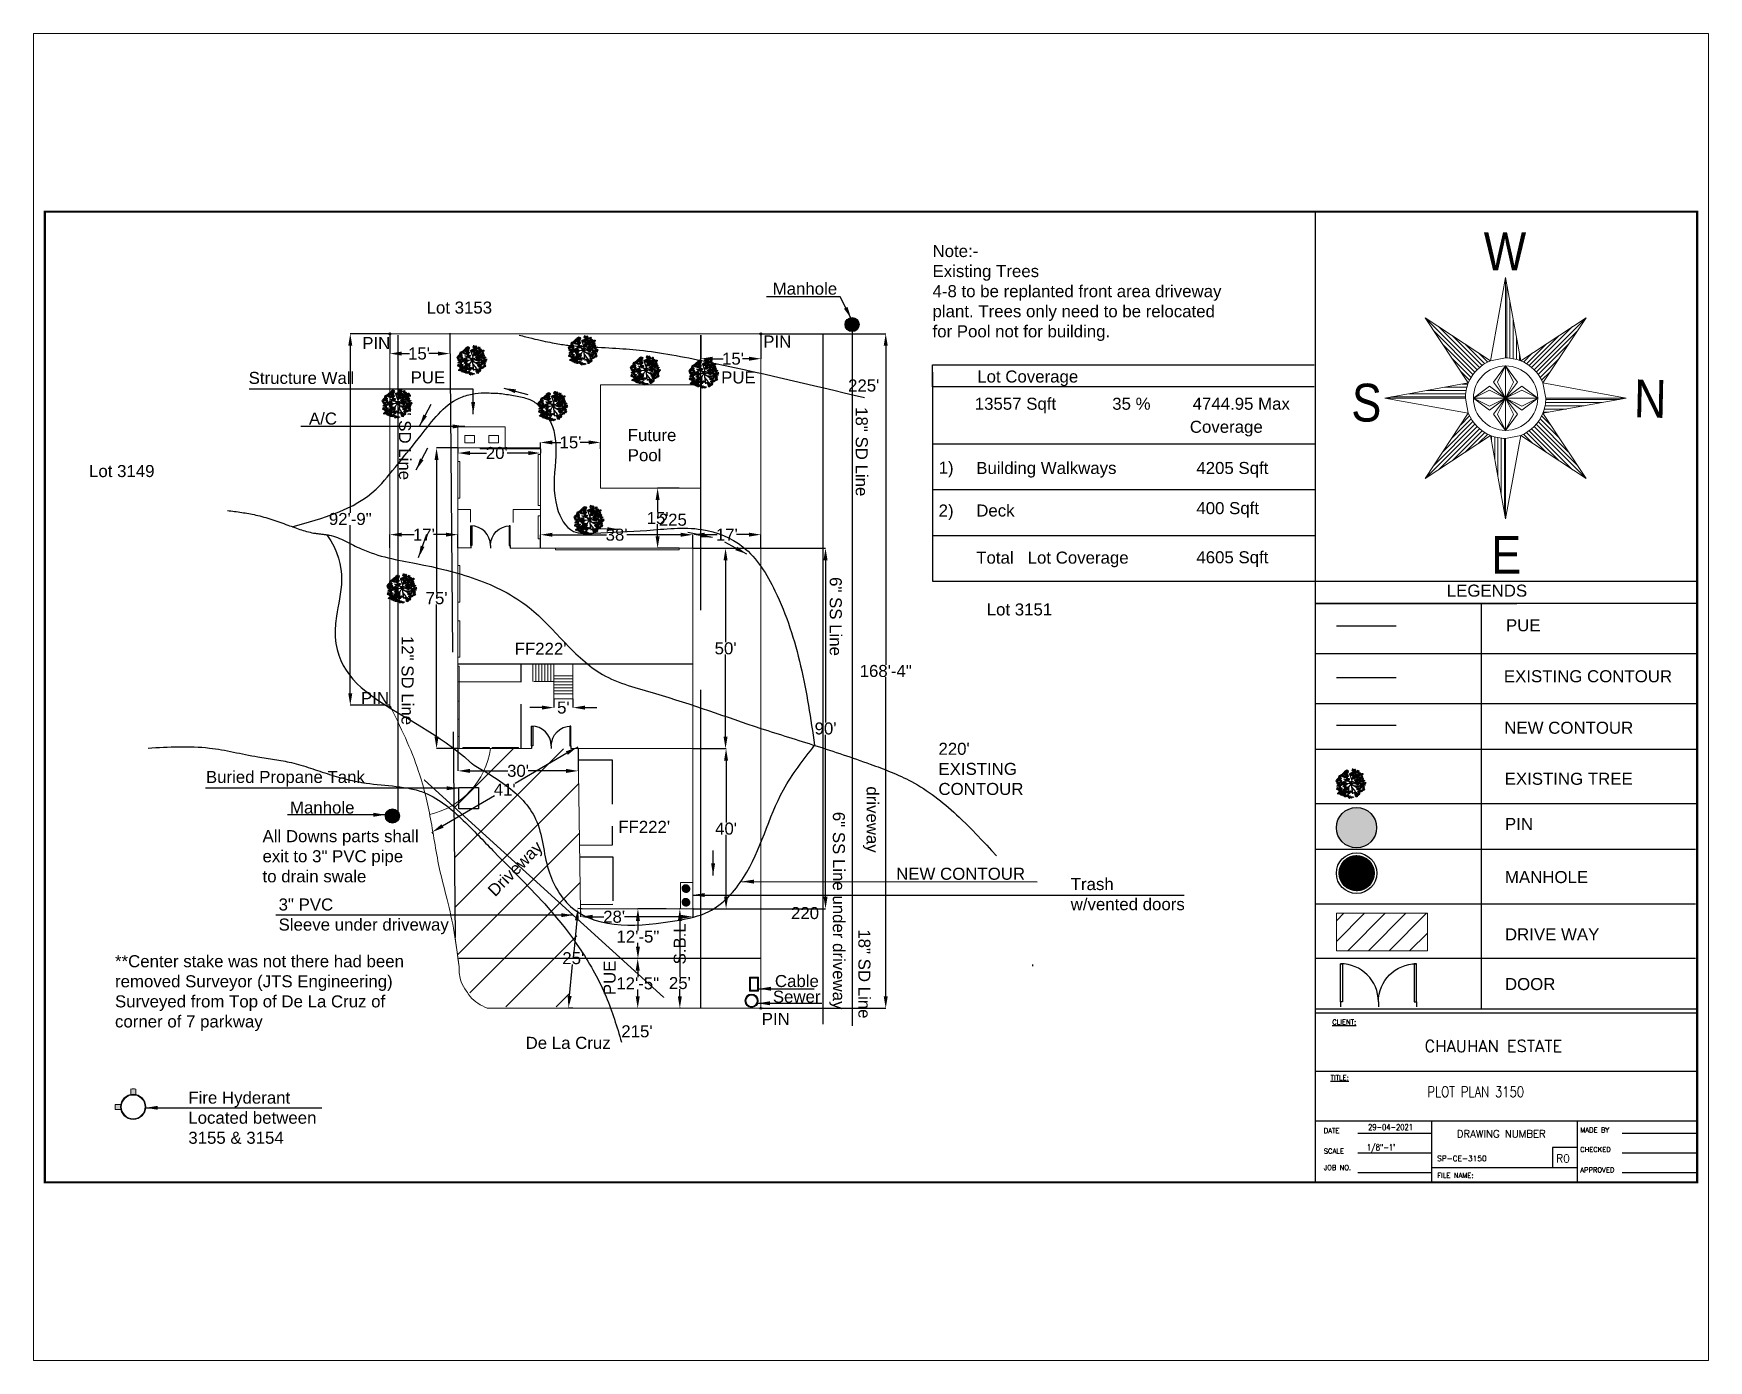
# Paper-space layout 'Site Plan' of a CAD drawing. Header units: inches. Extents: x 3 to 978, y 1 to 773.
# The model-space entities are those that its viewports show. They can reach past a viewport. Long polylines and large blocks are cut down to what shows.
import ezdxf

# ---------------------------------------------------------------- set-up
doc = ezdxf.new("R2010")
doc.units = ezdxf.units.IN
doc.header["$LTSCALE"] = 10
doc.header["$MEASUREMENT"] = 0
for name, pattern in [('ACAD_ISO02W100', [15, 12, -3]), ('DASHED', [0.75, 0.5, -0.25]), ('PTS_EXT', [999999, 0, -999999])]:
    doc.linetypes.add(name, pattern=pattern)
doc.layers.get('Defpoints').update_dxf_attribs({"linetype": 'ACAD_ISO02W100'})
doc.layers.add('Boundary', color=12, linetype='Continuous', lineweight=0)
doc.layers.add('HVAC TEXT', color=3, linetype='Continuous', lineweight=20)
for name, color, linetype in [('Dimension', 6, 'Continuous'), ('Existing contour', 30, 'Continuous'), ('manhole', 5, 'Continuous'), ('New contour', 80, 'Continuous'), ('pins', 7, 'Continuous'), ('SD LINE', 4, 'Continuous'), ('TEXT', 7, 'Continuous'), ('Tree', 109, 'Continuous')]:
    doc.layers.add(name, color=color, linetype=linetype)
doc.styles.add('ROMAND', font='ROMAND.shx')
doc.styles.add('S', font='ROMANT.SHX')
doc.styles.get("Standard").update_dxf_attribs({"font": 'arial.ttf'})
doc.styles.add('style2', font='romant.shx', dxfattribs={"height": 4})
doc.dimstyles.get("Standard").update_dxf_attribs({"dimtxt": 36, "dimasz": 36, "dimexe": 0.18, "dimexo": 0.0625, "dimgap": 0.09, "dimtad": 0, "dimtih": 1, "dimtoh": 1, "dimdec": 0, "dimzin": 0, "dimdsep": 46, "dimlunit": 3, "dimtxsty": 'Standard', "dimcen": 0.09, "dimadec": 0, "dimazin": 0, "dimtfac": 1, "dimtdec": 0, "dimtofl": 0, "dimtmove": 0, "dimatfit": 3, "dimfxl": 1, "dimtolj": 1, "dimtzin": 0, "dimarcsym": 0})

psp = doc.layouts.new('Site Plan')

msp = doc.modelspace()

# ---------------------------------------------------------------- texts
at = {"style": 'ROMAND'}
for s, height, p in [('%%UCLIENT:', 14.79, (28502.9, 5403.4)), ('%%UTITLE:', 14.79, (28497.7, 5236.9)), ('DATE', 14.79, (28477.4, 5078.2)), ('DRAWING NUMBER', 22.181, (28875.8, 5065.2)), ('MADE BY', 14.79, (29245.4, 5080.1)), ('SCALE', 14.79, (28477.4, 5017)), ('CHECKED', 14.79, (29245.4, 5021.9)), ('JOB NO.', 14.79, (28477.4, 4967.8)), ('APPROVED', 14.79, (29245.4, 4960.8)), ('FILE NAME:', 14.79, (28817.4, 4944.1))]:
    msp.add_text(s, height=height, dxfattribs=at).set_placement(p)
at = {"layer": 'Dimension', "insert": (27048.2, 7360.9), "char_height": 0.2, "attachment_point": 1}
msp.add_mtext_dynamic_manual_height_columns('{\\C30;\\c2254834;225}', width=96.743, gutter_width=1, heights=[0], dxfattribs=at)
at = {"layer": 'HVAC TEXT', "style": 'style2'}
for s, height, p in [('CHAUHAN ESTATE', 35.754, (28779.1, 5321.3)), ('SP-CE-3150', 16.23, (28816.9, 4994.4)), ('R0', 23.31, (29173.5, 4990.7))]:
    msp.add_text(s, height=height, dxfattribs=at).set_placement(p)
at = {"layer": 'HVAC TEXT', "style": 'S', "width": 0.8}
for s, p in [('29-04-2021', (28610.1, 5086.8)), ('1/8"-1\'', (28606.4, 5026.5))]:
    msp.add_text(s, height=18.48, dxfattribs=at).set_placement(p)
at = {"layer": 'HVAC TEXT', "ltscale": 0.02, "insert": (28363.7, 5218), "char_height": 31.759, "width": 1190.213, "attachment_point": 1, "style": 'S'}
msp.add_mtext('\\pi423.90836;{\\W0.8;PLOT PLAN 3150}', dxfattribs=at)
at = {"layer": 'New contour', "color": 0}
for s, height, p in [('PIN', 36.06, (25597.8, 7426.7)), ('PIN', 36.06, (26798.7, 7431.3)), ('LEGENDS', 36.06, (28845.7, 6685.1)), ('PUE', 36.06, (29023, 6581.3)), ('EXISTING CONTOUR', 36.063, (29016.7, 6428.7)), ('PIN', 36.06, (25593.9, 6363.8)), ('NEW CONTOUR', 36.063, (29018, 6274.4)), ('EXISTING TREE', 36.063, (29019.1, 6121.6)), ('PIN', 36.06, (29019.9, 5986.3)), ('NEW CONTOUR', 36.063, (27196.7, 5837.1)), ('MANHOLE', 36.06, (29019.9, 5827.3)), ('DRIVE WAY', 36.06, (29019.9, 5655.7)), ('DOOR', 36.06, (29019.9, 5506.8)), ('PIN', 36.06, (26794.3, 5402.4))]:
    msp.add_text(s, height=height, dxfattribs=at).set_placement(p)
at = {"layer": 'New contour', "ltscale": 0.3, "attachment_point": 1}
for s, width, heights, insert, char_height in [("{\\C30;\\c2254834;225'}", 101.35, [0], (27052.8, 7335.6), 36.063), ('{\\C3;225}', 101.35, [43.6], (26485.9, 6933.6), 36.06), ('FF222', 198.613, [0], (26054.3, 6547.1), 36.06), ("{\\C30;\\c2254834;220'\\PEXISTING CONTOUR}", 101.35, [0], (27323.4, 6247.4), 36.063), ('{\\C3;220}', 101.35, [43.6], (26881.8, 5755.5), 36.06), ("{\\C30;\\c2254834;215'}", 101.35, [0], (26373.7, 5401.3), 36.063)]:
    msp.add_mtext_dynamic_manual_height_columns(s, width=width, gutter_width=1, heights=heights, dxfattribs=dict(at, insert=insert, char_height=char_height))
at = {"layer": 'TEXT', "attachment_point": 1}
for s, width, heights, insert, char_height in [('{\\C7;Note:- \\PExisting Trees\\P4-8 to be replanted front area driveway plant. Trees only need to be relocated for Pool not for building.}', 903.946, [0], (27305.7, 7738.3), 36.0628), ('Manhole', 1267.137, [0], (26826.9, 7625.6), 36.06), ('Lot 3153', 1267.137, [0], (25790.6, 7569), 36.06), ('Structure Wall', 1267.137, [0], (25257.7, 7358.3), 36.063), ('PUE', 118.854, [0], (25742.8, 7359.9), 36.06), ('PUE', 118.854, [0], (26672.6, 7359.7), 36.06), ('{\\C7;Lot Coverage}', 903.946, [0], (27439.6, 7362.5), 36.063), ('{\\C7;13557 Sqft            35 %         4744.95 Max                                                           }', 1016.331, [0], (27432.2, 7280.9), 36.0628), ('A/C ', 1267.137, [0], (25438.3, 7236.5), 36.06), ('Future Pool', 36.063, [96.8], (26393, 7186.9), 36.063), ('{\\C7;  Coverage                                                         }', 1016.331, [0], (28048.3, 7211.9), 36.063), ('Lot 3149', 1267.137, [0], (24779.7, 7079.3), 36.06), ('{\\C7;1)                                                       }', 1016.331, [0], (27324, 7089.3), 36.063), ('{\\C7;Building Walkways                                                         }', 1016.331, [0], (27436.6, 7088.5), 36.063), ('{\\C7;4205 Sqft                                                        }', 1016.331, [0], (28095.8, 7088.5), 36.063), ('{\\C7;2)                                                        }', 1016.331, [0], (27324, 6961.1), 36.063), ('{\\C7;Deck                                                         }', 1016.331, [0], (27436.6, 6961.1), 36.063), ('{\\C7;400 Sqft                                                        }', 1016.331, [0], (28095.8, 6968.3), 36.063), ('{\\C7;Total   Lot Coverage                                                        }', 1016.331, [0], (27436.6, 6820), 36.063), ('{\\C7;4605 Sqft                                                        }', 1016.331, [0], (28095.8, 6821.1), 36.063), ('Lot 3151', 1267.137, [0], (27468, 6664.8), 36.06), ("FF222'", 220.681, [0], (26054.3, 6546.9), 36.06), ('Buried Propane Tank', 1267.137, [0], (25129.7, 6163.2), 36.063), ('Manhole', 1267.137, [0], (25381.4, 6071.4), 36.06), ('{\\C7;All Downs parts shall \\Pexit to 3" PVC pipe \\Pto drain swale}', 903.946, [0], (25299.3, 5985.8), 36.063), ("FF222'", 220.681, [0], (26364.6, 6013.7), 36.06), ('Trash \\Pw/vented doors', 896.834, [0], (27719.5, 5842.2), 36.063), ('3" PVC \\PSleeve under driveway', 785.534, [0], (25347.4, 5781.1), 36.063), ('{\\C7;**Center stake was not there had been removed Surveyor (JTS Engineering)\\PSurveyed from Top of De La Cruz of corner of 7 parkway}', 903.946, [0], (24857.5, 5611.2), 36.063), ('{\\C7;Cable}', 903.946, [0], (26833.7, 5551.9), 36.063), ('{\\C7;Sewer}', 903.946, [0], (26827.5, 5505), 36.063), ('{\\C7;De La Cruz}', 903.946, [0], (26087.1, 5366.7), 36.063), ('{\\C7;Fire Hyderant \\PLocated between \\P3155 & 3154}', 903.946, [0], (25077, 5202.6), 36.063)]:
    msp.add_mtext_dynamic_manual_height_columns(s, width=width, gutter_width=1, heights=heights, dxfattribs=dict(at, insert=insert, char_height=char_height))
for s, width, insert, char_height, rotation in [('12" SD Line', 1267.137, (25743.8, 7301.3), 36.063, 270), ('18" SD Line', 1267.137, (27111.8, 7252.6), 36.063, 270), ('6" SS Line', 1267.137, (27033.9, 6743.8), 36.06, 270), ('12" SD Line', 1267.137, (25751.6, 6567.5), 36.063, 270), ('driveway', 1267.137, (27144.2, 6116.9), 36.06, 270), ('6" SS Line under driveway', 1267.137, (27043.3, 6040.6), 36.063, 270), ('Driveway', 1267.137, (25969.8, 5809.7), 36.06, 45.2402), ('S.B.L', 118.854, (26530.6, 5583.6), 36.06, 90), ('18" SD Line', 1267.137, (27119.7, 5688.7), 36.063, 270), ('PUE', 118.854, (26320.6, 5491.5), 36.06, 90)]:
    msp.add_mtext_dynamic_manual_height_columns(s, width=width, gutter_width=1, heights=[0], dxfattribs=dict(at, insert=insert, char_height=char_height, rotation=rotation))

# ---------------------------------------------------------------- blocks, each defined once
blk = doc.blocks.new('*U30')
for p, q in [((0, 0), (0, -100)), ((750, 0), (750, -100))]:
    blk.add_line(p, q)
blk.add_lwpolyline([(0, 0), (0, 750), (43.75, 750), (43.75, 0)], close=True)
blk.add_arc((0, 0), 750, 0, 90)
blk = doc.blocks.new('*D53')
at = {"layer": 'Defpoints', "color": 0, "transparency": 16777216}
for p in [(26171.7, 6378.9), (26228.8, 6378.9), (26228.8, 6352.8)]:
    blk.add_point(p, dxfattribs=at)
at = {"layer": 'TEXT', "color": 0, "lineweight": -2, "transparency": 16777216}
for p, q in [((26171.7, 6378.8), (26171.7, 6352.7)), ((26228.8, 6378.8), (26228.8, 6352.7)), ((26135.7, 6352.8), (26099.7, 6352.8)), ((26264.8, 6352.8), (26300.8, 6352.8))]:
    blk.add_line(p, q, dxfattribs=at)
at = {"layer": 'TEXT', "color": 0, "transparency": 16777216}
for points in [[(26135.7, 6358.8), (26135.7, 6346.8), (26171.7, 6352.8)], [(26264.8, 6358.8), (26264.8, 6346.8), (26228.8, 6352.8)]]:
    blk.add_solid(points, dxfattribs=at)
at = {"layer": 'TEXT', "color": 0, "transparency": 16777216, "insert": (26200.2, 6352.8), "char_height": 36, "attachment_point": 5}
blk.add_mtext("\\A1;5'", dxfattribs=at)
blk = doc.blocks.new('*D55')
at = {"layer": 'Defpoints', "color": 0, "transparency": 16777216}
for p in [(26241.7, 6234.7), (26244.4, 6230.1), (25810.1, 5975.5)]:
    blk.add_point(p, dxfattribs=at)
at = {"layer": 'TEXT', "color": 0, "lineweight": -2, "transparency": 16777216}
for p, q in [((26244.4, 6230.2), (26241.6, 6234.8)), ((26210.6, 6216.5), (26055.5, 6125.6)), ((25838.5, 5998.3), (25993.6, 6089.2)), ((25810, 5975.6), (25807.3, 5980.3))]:
    blk.add_line(p, q, dxfattribs=at)
at = {"layer": 'TEXT', "color": 0, "transparency": 16777216}
for points in [[(26207.6, 6221.6), (26213.7, 6211.3), (26241.7, 6234.7)], [(25835.4, 6003.5), (25841.5, 5993.1), (25807.4, 5980.1)]]:
    blk.add_solid(points, dxfattribs=at)
at = {"layer": 'TEXT', "color": 0, "transparency": 16777216, "insert": (26024.6, 6107.4), "char_height": 36, "attachment_point": 5}
blk.add_mtext("\\A1;41'", dxfattribs=at)
blk = doc.blocks.new('Tree')
at = {"color": 116, "true_color": 0x136734}
for p, q in [((-54.4, 2.1), (-54.4, 0.8)), ((-52.1, 1.6), (-54.4, 2.1)), ((-54.4, 0.8), (-52.3, 0.4)), ((-51.7, 5.2), (-53.2, 4.5)), ((-53.2, 4.5), (-51.9, 2.5)), ((-52.3, 0.4), (-51.4, 0.1)), ((-50.8, 1.8), (-52.1, 1.6)), ((-51.9, 2.5), (-50.8, 1.8)), ((-51.2, 5), (-51.7, 5.2)), ((-51.4, 3.8), (-51.2, 5)), ((-50.1, 3.8), (-51.4, 3.8)), ((-51.4, 0.1), (-50.3, -1.1)), ((-50.4, 5.3), (-47.9, 7.4)), ((-49.1, 3.8), (-50.4, 5.3)), ((-48.5, 4.7), (-50.1, 3.8)), ((-49.8, -1.1), (-48.9, 0.1)), ((-45.3, 3.4), (-49.1, 3.8)), ((-48.9, 2.3), (-47.8, 4.2)), ((-47.8, 1.6), (-48.9, 2.3)), ((-48.9, 0.1), (-47.8, 1.6)), ((-47.8, 4.2), (-48.5, 4.7)), ((-47.9, 7.4), (-43.5, 9.7)), ((-45.7, 4.4), (-45.7, 3.2)), ((-43.4, 3.9), (-45.7, 4.4)), ((-45.7, 3.2), (-43.7, 2.7)), ((-44.7, 6.8), (-45.3, 3.4)), ((-42, 7.7), (-44.7, 6.8)), ((-43, 7.6), (-44.6, 6.8)), ((-44.6, 6.8), (-43.2, 4.9)), ((-43.7, 2.7), (-42.8, 2.5)), ((-43.5, 9.7), (-42, 7.7)), ((-42.1, 4.2), (-43.4, 3.9)), ((-43.2, 4.9), (-42.1, 4.2)), ((-42.5, 7.3), (-43, 7.6)), ((-42.8, 6.1), (-42.5, 7.3)), ((-41.4, 6.1), (-42.8, 6.1)), ((-42.8, 2.5), (-41.6, 1.3)), ((-42.7, 11.1), (-37.8, 15.7)), ((-42.1, 8.4), (-42.7, 11.1)), ((-40.7, 9.7), (-42.1, 8.4)), ((-41.6, 1.3), (-41.2, 1.3)), ((-39.8, 7.1), (-41.4, 6.1)), ((-41.2, 1.3), (-40.3, 2.5)), ((-38.9, 9.9), (-40.7, 9.7)), ((-40.3, 4.7), (-39.1, 6.6)), ((-39.1, 3.9), (-40.3, 4.7)), ((-40.3, 2.5), (-39.1, 3.9)), ((-39.1, 6.6), (-39.8, 7.1)), ((-35, 13.8), (-39.1, 12.6)), ((-39.1, 12.6), (-37.1, 9.9)), ((-37.3, 7.7), (-38.9, 9.9)), ((-38, 1.7), (-33, 6.3)), ((-37.3, -1), (-38, 1.7)), ((-37.8, 15.7), (-35, 13.8)), ((-33.9, 6.7), (-37.3, 7.7)), ((-36, 0.2), (-37.3, -1)), ((-37.1, 9.9), (-35.7, 11.4)), ((-36.2, 17.9), (-33.7, 20)), ((-34.9, 16.4), (-36.2, 17.9)), ((-34.2, 0.4), (-36, 0.2)), ((-35.7, 11.4), (-32.5, 12.6)), ((-31.1, 16), (-34.9, 16.4)), ((-30.3, 4.3), (-34.4, 3.1)), ((-34.4, 3.1), (-32.3, 0.4)), ((-32.6, -1.7), (-34.2, 0.4)), ((-16.1, -19.7), (-34.1, 3.5)), ((-33.7, 7.2), (-33.9, 6.7)), ((-33.7, 20), (-29.3, 22.3)), ((-30.5, 12.1), (-33.7, 10.1)), ((-33.7, 10.1), (-33.7, 7.2)), ((-32.5, 12.6), (-33.5, 15.2)), ((-33.5, 15.2), (-30.3, 15.2)), ((-32.3, 12.2), (-33.1, 11.3)), ((-33.1, 11.3), (-32, 9.5)), ((-33, 6.3), (-30.3, 4.3)), ((-31, 10.2), (-32.3, 12.2)), ((-32.3, 0.4), (-31, 1.9)), ((-32, 9.5), (-31.6, 8.7)), ((-31.6, 8.7), (-31.6, 7.1)), ((-31.6, 7.1), (-31.3, 6.7)), ((-31.3, 6.7), (-29.8, 7)), ((-30.5, 19.4), (-31.1, 16)), ((-29.9, 9.4), (-31, 10.2)), ((-31, 1.9), (-27.8, 3.1)), ((-30.7, 17), (-30.7, 15.8)), ((-28.5, 16.5), (-30.7, 17)), ((-30.7, 15.8), (-28.7, 15.3)), ((-27.8, 20.3), (-30.5, 19.4)), ((-30.3, 15.2), (-30.5, 12.1)), ((-29.7, 13.1), (-30.2, 10.8)), ((-30.2, 10.8), (-29.9, 9.4)), ((-29.8, 7), (-28, 7.2)), ((-28.1, 12.5), (-29.7, 13.1)), ((-28, 20.2), (-29.6, 19.5)), ((-29.6, 19.5), (-28.2, 17.5)), ((-29.3, 22.3), (-27.8, 20.3)), ((-29, 11.3), (-28, 12)), ((-28, 10.3), (-29, 11.3)), ((-25.8, 2.6), (-28.9, 0.7)), ((-28.9, 0.7), (-28.9, -2.2)), ((-28.7, 15.3), (-27.8, 15.1)), ((-27.8, 3.1), (-28.7, 5.8)), ((-28.7, 5.8), (-25.6, 5.8)), ((-27.1, 16.8), (-28.5, 16.5)), ((-28.2, 17.5), (-27.1, 16.8)), ((-28.2, 8.5), (-26.1, 9.1)), ((-28, 7.2), (-28.2, 8.5)), ((-28.2, -4.1), (-27, 4.2)), ((-28, 12), (-28.1, 12.5)), ((-27.6, 19.9), (-28, 20.2)), ((-26.2, 9.9), (-28, 10.3)), ((-27.8, 18.7), (-27.6, 19.9)), ((-26.4, 18.7), (-27.8, 18.7)), ((-27.8, 15.1), (-26.7, 13.9)), ((-26.7, 13.9), (-26.2, 13.9)), ((-24.8, 19.7), (-26.4, 18.7)), ((-26.2, 13.9), (-25.3, 15.1)), ((-26.1, 9.1), (-26.2, 9.9)), ((-25.6, 5.8), (-25.8, 2.6)), ((-25.3, 17.3), (-24.2, 19.2)), ((-24.2, 16.5), (-25.3, 17.3)), ((-25.3, 15.1), (-24.2, 16.5)), ((-24.2, 19.2), (-24.8, 19.7)), ((-22.1, 10), (-19.5, 12.1)), ((-20.8, 8.5), (-22.1, 10)), ((-16.9, 8.2), (-20.8, 8.5)), ((-13.9, -9.5), (-19.6, 6.8)), ((-19.5, 12.1), (-15.1, 14.4)), ((-16.3, 11.5), (-16.9, 8.2)), ((-16.5, 8.4), (-16.5, 7.1)), ((-14.3, 7.9), (-16.5, 8.4)), ((-16.5, 7.1), (-14.5, 6.7)), ((-13.6, 12.4), (-16.3, 11.5)), ((-16.1, -19.7), (-9.9, 8.9)), ((-13.8, 11.5), (-15.4, 10.8)), ((-15.4, 10.8), (-14.1, 8.8)), ((-15.1, 14.4), (-13.6, 12.4)), ((-15, 21.8), (-15, 20.5)), ((-12.7, 21.3), (-15, 21.8)), ((-15, 20.5), (-12.9, 20.1)), ((-14.5, 6.7), (-13.6, 6.4)), ((-12.9, 8.1), (-14.3, 7.9)), ((-14.1, 8.8), (-12.9, 8.1)), ((-12.2, 24.9), (-13.8, 24.2)), ((-13.8, 24.2), (-12.5, 22.2)), ((-13.4, 11.3), (-13.8, 11.5)), ((-13.6, 14.3), (-8.6, 18.9)), ((-12.9, 11.6), (-13.6, 14.3)), ((-13.6, 10.1), (-13.4, 11.3)), ((-12.2, 10.1), (-13.6, 10.1)), ((-13.6, 6.4), (-12.5, 5.2)), ((-12.9, 20.1), (-12, 19.8)), ((-11.5, 12.8), (-12.9, 11.6)), ((-11.3, 21.5), (-12.7, 21.3)), ((-12.5, 22.2), (-11.3, 21.5)), ((-12.5, 5.2), (-12, 5.2)), ((-11.8, 24.7), (-12.2, 24.9)), ((-10.7, 11), (-12.2, 10.1)), ((-12, 23.5), (-11.8, 24.7)), ((-10.7, 23.5), (-12, 23.5)), ((-12, 19.8), (-10.9, 18.6)), ((-12, 5.2), (-11.1, 6.4)), ((-11.9, -0.4), (-4.8, 4)), ((-11, 6.7), (-11.8, 5.8)), ((-11.8, 5.8), (-10.7, 4)), ((-9.7, 13), (-11.5, 12.8)), ((-11.1, 8.6), (-10, 10.5)), ((-10, 7.9), (-11.1, 8.6)), ((-11.1, 6.4), (-10, 7.9)), ((-9.7, 4.7), (-11, 6.7)), ((-10.9, 18.6), (-10.4, 18.6)), ((-9.1, 24.4), (-10.7, 23.5)), ((-10, 10.5), (-10.7, 11)), ((-10.7, 4), (-10.3, 3.2)), ((-10.4, 18.6), (-9.5, 19.8)), ((-10.3, 3.2), (-10.3, 1.5)), ((-10.3, 1.5), (-10, 1.2)), ((-5.9, 16.9), (-10, 15.7)), ((-10, 15.7), (-7.9, 13)), ((-10, 1.2), (-8.5, 1.4)), ((-8.1, 10.9), (-9.7, 13)), ((-8.6, 3.9), (-9.7, 4.7)), ((-9.5, 22), (-8.4, 23.9)), ((-8.4, 21.3), (-9.5, 22)), ((-9.5, 19.8), (-8.4, 21.3)), ((-8.4, 23.9), (-9.1, 24.4)), ((-8.5, 7.6), (-8.9, 5.2)), ((-8.9, 5.2), (-8.6, 3.9)), ((-7.8, 23.2), (-8.7, 22.4)), ((-8.7, 22.4), (-7.6, 20.6)), ((-8.6, 18.9), (-5.9, 16.9)), ((-6.8, 7), (-8.5, 7.6)), ((-8.5, 1.4), (-6.7, 1.7)), ((-8.5, -1.3), (-4.1, 1)), ((-4.7, 9.9), (-8.1, 10.9)), ((-7.9, 13), (-6.6, 14.5)), ((-6.6, 21.3), (-7.8, 23.2)), ((-7.7, 5.8), (-6.7, 6.5)), ((-6.7, 4.8), (-7.7, 5.8)), ((-7.6, 20.6), (-7.1, 19.8)), ((-7.1, 19.8), (-7.2, 18.1)), ((-7.2, 18.1), (-6.9, 17.8)), ((-7, 3), (-4.8, 3.6)), ((-6.7, 1.7), (-7, 3)), ((-6.9, 17.8), (-5.4, 18)), ((-6.7, 6.5), (-6.8, 7)), ((-4.9, 4.4), (-6.7, 4.8)), ((-5.4, 20.5), (-6.6, 21.3)), ((-6.6, 14.5), (-3.4, 15.7)), ((-5.3, 24.1), (-5.7, 21.8)), ((-5.7, 21.8), (-5.4, 20.5)), ((-5.4, 18), (-3.5, 18.2)), ((-3.7, 23.5), (-5.3, 24.1)), ((-4.8, 3.6), (-4.9, 4.4)), ((-4.5, 10.4), (-4.7, 9.9)), ((-3.9, 9.8), (-4.7, 9)), ((-4.7, 9), (-3.6, 7.2)), ((-4.5, 22.3), (-3.5, 23)), ((-3.6, 21.4), (-4.5, 22.3)), ((-1.3, 15.2), (-4.5, 13.3)), ((-4.5, 13.3), (-4.5, 10.4)), ((-3.4, 15.7), (-4.3, 18.4)), ((-4.3, 18.4), (-1.1, 18.4)), ((-4.1, 1), (-2.5, -1)), ((-2.6, 7.9), (-3.9, 9.8)), ((-3.8, 19.5), (-1.6, 20.1)), ((-3.5, 18.2), (-3.8, 19.5)), ((-3.5, 23), (-3.7, 23.5)), ((-1.8, 20.9), (-3.6, 21.4)), ((-3.6, 7.2), (-3.2, 6.4)), ((-3.2, 6.4), (-3.2, 4.7)), ((-3.2, 4.7), (-2.9, 4.4)), ((-2.9, 4.4), (-1.4, 4.6)), ((-1.5, 7.1), (-2.6, 7.9)), ((-1.5, 2.7), (-2.4, 1.9)), ((-2.4, 1.9), (-1.3, 0.1)), ((-1.6, 20.1), (-1.8, 20.9)), ((-1.4, 10.7), (-1.8, 8.4)), ((-1.8, 8.4), (-1.5, 7.1)), ((-0.3, 0.8), (-1.5, 2.7)), ((0.3, 10.1), (-1.4, 10.7)), ((-1.4, 4.6), (0.4, 4.8)), ((-1.1, 18.4), (-1.3, 15.2)), ((-1.3, 0.1), (-0.8, -0.7)), ((-0.6, 8.9), (0.4, 9.6)), ((0.4, 8), (-0.6, 8.9)), ((0.9, 0), (-0.3, 0.8)), ((0.1, 6.1), (2.3, 6.7)), ((0.4, 4.8), (0.1, 6.1)), ((0.4, 9.6), (0.3, 10.1)), ((2.2, 7.5), (0.4, 8)), ((1, 3.6), (0.6, 1.3)), ((0.6, 1.3), (0.9, 0)), ((0.8, 17), (0.8, 15.8)), ((3.1, 16.5), (0.8, 17)), ((0.8, 15.8), (2.8, 15.3)), ((1.6, 6.7), (0.8, 5.8)), ((0.8, 5.8), (1.9, 4)), ((2.6, 3), (1, 3.6)), ((2.9, 4.7), (1.6, 6.7)), ((1.8, 1.8), (2.8, 2.5)), ((2.7, 0.9), (1.8, 1.8)), ((3.5, 20.2), (1.9, 19.5)), ((1.9, 19.5), (3.3, 17.5)), ((1.9, 4), (2.3, 3.2)), ((2.3, 6.7), (2.2, 7.5)), ((2.3, 3.2), (2.3, 1.5)), ((2.3, 1.5), (2.6, 1.2)), ((2.4, 10.8), (4.9, 12.9)), ((3.7, 9.3), (2.4, 10.8)), ((2.8, 2.5), (2.6, 3)), ((2.6, 1.2), (4.1, 1.4)), ((4.5, 0.4), (2.7, 0.9)), ((2.8, 15.3), (3.7, 15.1)), ((4, 3.9), (2.9, 4.7)), ((4.4, 16.8), (3.1, 16.5)), ((3.3, 17.5), (4.4, 16.8)), ((4, 19.9), (3.5, 20.2)), ((3.7, 18.7), (4, 19.9)), ((5.1, 18.7), (3.7, 18.7)), ((3.7, 15.1), (4.9, 13.9)), ((7.5, 8.9), (3.7, 9.3)), ((4.2, 7.6), (3.7, 5.2)), ((3.7, 5.2), (4, 3.9)), ((4.1, 1.4), (5.9, 1.7)), ((5.8, 7), (4.2, 7.6)), ((4.7, -0.4), (4.5, 0.4)), ((4.9, 12.9), (9.3, 15.2)), ((4.9, 13.9), (5.3, 13.9)), ((4.9, 5.8), (5.9, 6.5)), ((5.9, 4.8), (4.9, 5.8)), ((6.7, 19.7), (5.1, 18.7)), ((5.3, 13.9), (6.2, 15.1)), ((5.6, 3), (7.8, 3.6)), ((5.9, 1.7), (5.6, 3)), ((5.9, 6.5), (5.8, 7)), ((7.7, 4.4), (5.9, 4.8)), ((6.1, 8), (11.1, 12.6)), ((6.8, 5.3), (6.1, 8)), ((6.2, 17.3), (7.4, 19.2)), ((7.4, 16.5), (6.2, 17.3)), ((6.2, 15.1), (7.4, 16.5)), ((7.2, 0.4), (6.3, -0.5)), ((7.4, 19.2), (6.7, 19.7)), ((8.2, 6.5), (6.8, 5.3)), ((8.4, -1.6), (7.2, 0.4)), ((8.1, 12.3), (7.5, 8.9)), ((7.8, 3.6), (7.7, 4.4)), ((10.9, 13.2), (8.1, 12.3)), ((10, 6.7), (8.2, 6.5)), ((9.3, 15.2), (10.9, 13.2)), ((9.7, 1.3), (9.3, -1.1)), ((11.3, 0.7), (9.7, 1.3)), ((13.8, 10.6), (9.8, 9.4)), ((9.8, 9.4), (11.8, 6.7)), ((11.6, 4.6), (10, 6.7)), ((10.4, -0.5), (11.5, 0.2)), ((11.1, 12.6), (13.8, 10.6)), ((11.5, 0.2), (11.3, 0.7)), ((15, 3.6), (11.6, 4.6)), ((11.8, 6.7), (13.2, 8.2)), ((11.8, 0.5), (11.8, -0.7)), ((14.1, 0), (11.8, 0.5)), ((14.5, 3.6), (13, 2.9)), ((13, 2.9), (14.3, 1)), ((13.2, 8.2), (16.3, 9.4)), ((15.5, 0.2), (14.1, 0)), ((14.3, 1), (15.5, 0.2)), ((15, 3.4), (14.5, 3.6)), ((14.8, 2.2), (15, 3.4)), ((16.1, 2.2), (14.8, 2.2)), ((15.2, 4.1), (15, 3.6)), ((18.4, 8.9), (15.2, 7)), ((15.2, 7), (15.2, 4.1)), ((16.3, 9.4), (15.4, 12.1)), ((15.4, 12.1), (18.6, 12.1)), ((17.7, 3.1), (16.1, 2.2)), ((17.3, 0.7), (18.4, 2.7)), ((18.4, 0), (17.3, 0.7)), ((18.4, 2.7), (17.7, 3.1)), ((18.6, 12.1), (18.4, 8.9)), ((-61.4, -9.1), (-62.3, -10)), ((-62.3, -10), (-61.2, -11.8)), ((-60.2, -11.1), (-61.4, -9.1)), ((-61.2, -11.8), (-60.7, -12.6)), ((-60.7, -12.6), (-60.8, -14.2)), ((-60.8, -14.2), (-60.5, -14.5)), ((-60.7, -34.2), (-60.7, -35.4)), ((-58.4, -34.7), (-60.7, -34.2)), ((-60.7, -35.4), (-58.6, -35.9)), ((-60.5, -14.5), (-59, -14.3)), ((-59, -11.8), (-60.2, -11.1)), ((-58, -31.1), (-59.6, -31.8)), ((-59.6, -31.8), (-58.2, -33.7)), ((-59.3, -6.2), (-54.3, -1.6)), ((-58.6, -8.9), (-59.3, -6.2)), ((-58.9, -8.2), (-59.3, -10.5)), ((-59.3, -10.5), (-59, -11.8)), ((-59.1, -18.3), (-56.5, -16.2)), ((-57.8, -19.8), (-59.1, -18.3)), ((-59, -14.3), (-57.1, -14.1)), ((-57.3, -8.8), (-58.9, -8.2)), ((-57.3, -7.7), (-58.6, -8.9)), ((-58.6, -35.9), (-57.7, -36.1)), ((-58.5, -25.1), (-53.5, -20.5)), ((-57.8, -27.8), (-58.5, -25.1)), ((-57.1, -34.4), (-58.4, -34.7)), ((-58.2, -33.7), (-57.1, -34.4)), ((-58.1, -10), (-57.1, -9.3)), ((-57.2, -11), (-58.1, -10)), ((-57.5, -31.3), (-58, -31.1)), ((-54, -20.2), (-57.8, -19.8)), ((-56.5, -26.6), (-57.8, -27.8)), ((-57.7, -32.5), (-57.5, -31.3)), ((-56.4, -32.5), (-57.7, -32.5)), ((-57.7, -36.1), (-56.6, -37.4)), ((-57.4, -12.8), (-55.2, -12.2)), ((-57.1, -14.1), (-57.4, -12.8)), ((-55.4, -7.4), (-57.3, -7.7)), ((-57.1, -9.3), (-57.3, -8.8)), ((-55.4, -11.4), (-57.2, -11)), ((-56.9, -47.2), (-51.9, -42.6)), ((-56.2, -49.9), (-56.9, -47.2)), ((-56.6, -37.4), (-56.2, -37.4)), ((-56.5, -16.2), (-52.1, -14)), ((-54.7, -26.4), (-56.5, -26.6)), ((-54.8, -31.5), (-56.4, -32.5)), ((-56.2, -37.4), (-55.3, -36.1)), ((-54.9, -48.7), (-56.2, -49.9)), ((-56, -19.2), (-56, -20.4)), ((-53.7, -19.7), (-56, -19.2)), ((-56, -20.4), (-53.9, -20.9)), ((-51.6, -3.6), (-55.7, -4.8)), ((-55.7, -4.8), (-53.6, -7.4)), ((-53.9, -9.6), (-55.4, -7.4)), ((-55.2, -12.2), (-55.4, -11.4)), ((-55.3, -34), (-54.1, -32)), ((-54.1, -34.7), (-55.3, -34)), ((-55.3, -36.1), (-54.1, -34.7)), ((-50.8, -22.5), (-54.9, -23.7)), ((-54.9, -23.7), (-52.8, -26.4)), ((-53.1, -48.4), (-54.9, -48.7)), ((-53.2, -16.1), (-54.8, -16.8)), ((-54.8, -16.8), (-53.5, -18.7)), ((-54.1, -32), (-54.8, -31.5)), ((-53.1, -28.5), (-54.7, -26.4)), ((-54.4, -38.8), (-51.8, -36.7)), ((-53.1, -40.3), (-54.4, -38.8)), ((-54.3, -1.6), (-51.6, -3.6)), ((-53.4, -16.8), (-54, -20.2)), ((-50.5, -10.6), (-53.9, -9.6)), ((-53.9, -20.9), (-53, -21.2)), ((-52.3, -19.5), (-53.7, -19.7)), ((-53.6, -7.4), (-52.3, -6)), ((-53.5, -18.7), (-52.3, -19.5)), ((-53.5, -20.5), (-50.8, -22.5)), ((-50.6, -16), (-53.4, -16.8)), ((-49.2, -44.5), (-53.3, -45.8)), ((-53.3, -45.8), (-51.3, -48.4)), ((-52.8, -16.3), (-53.2, -16.1)), ((-49.7, -29.5), (-53.1, -28.5)), ((-49.2, -40.7), (-53.1, -40.3)), ((-51.5, -50.6), (-53.1, -48.4)), ((-53, -17.5), (-52.8, -16.3)), ((-51.6, -17.5), (-53, -17.5)), ((-53, -21.2), (-51.9, -22.4)), ((-52.8, -26.4), (-51.5, -24.9)), ((-52.3, -6), (-49.1, -4.8)), ((-52.2, -30.9), (-48.9, -30.6)), ((-52, -32.8), (-52.2, -30.9)), ((-52.1, -14), (-50.6, -16)), ((-49, -35.3), (-52, -32.8)), ((-51.9, -22.4), (-51.4, -22.4)), ((-51.9, -42.6), (-49.2, -44.5)), ((-51.8, -36.7), (-47.4, -34.5)), ((-50.1, -16.6), (-51.6, -17.5)), ((-51.5, -24.9), (-48.3, -23.7)), ((-51.4, -22.4), (-50.5, -21.2)), ((-51.3, -48.4), (-49.9, -47)), ((-50.4, -8.3), (-51.2, -9.2)), ((-51.2, -9.2), (-50.1, -11)), ((-50.2, -10.1), (-50.5, -10.6)), ((-50.5, -19), (-49.4, -17)), ((-49.4, -19.7), (-50.5, -19)), ((-50.5, -21.2), (-49.4, -19.7)), ((-49.1, -10.3), (-50.4, -8.3)), ((-50.3, -1.1), (-49.8, -1.1)), ((-47.1, -5.3), (-50.2, -7.2)), ((-50.2, -7.2), (-50.2, -10.1)), ((-50.1, -11), (-49.7, -11.8)), ((-49.4, -17), (-50.1, -16.6)), ((-49.1, -4.8), (-50, -2.1)), ((-50, -2.1), (-46.8, -2.1)), ((-49.9, -47), (-46.7, -45.8)), ((-49.7, -11.8), (-49.7, -13.4)), ((-49.7, -13.4), (-49.4, -13.8)), ((-49.4, -29), (-49.7, -29.5)), ((-49.4, -13.8), (-47.9, -13.5)), ((-46.3, -24.2), (-49.4, -26.1)), ((-49.4, -26.1), (-49.4, -29)), ((-48.3, -23.7), (-49.2, -21)), ((-49.2, -21), (-46, -21)), ((-48.7, -37.3), (-49.2, -40.7)), ((-48, -11.1), (-49.1, -10.3)), ((-46.6, -32.8), (-49, -35.3)), ((-48.9, -30.6), (-44, -31.1)), ((-48.9, -40.5), (-48.9, -41.7)), ((-46.6, -41), (-48.9, -40.5)), ((-48.9, -41.7), (-46.8, -42.2)), ((-45.9, -36.5), (-48.7, -37.3)), ((-47.9, -7.4), (-48.3, -9.7)), ((-48.3, -9.7), (-48, -11.1)), ((-48.3, -14.3), (-45, -14)), ((-48, -16.3), (-48.3, -14.3)), ((-45.1, -18.7), (-48, -16.3)), ((-46.2, -8), (-47.9, -7.4)), ((-47.9, -13.5), (-46.1, -13.3)), ((-44.7, -46.2), (-47.9, -48.2)), ((-47.9, -48.2), (-47.9, -51.1)), ((-46.1, -37.4), (-47.7, -38.1)), ((-47.7, -38.1), (-46.4, -40)), ((-46.7, -45.8), (-47.6, -43.1)), ((-47.6, -43.1), (-44.5, -43.1)), ((-47.4, -34.5), (-45.9, -36.5)), ((-46.8, -2.1), (-47.1, -5.3)), ((-47.1, -9.2), (-46.1, -8.5)), ((-46.1, -10.2), (-47.1, -9.2)), ((-46.8, -42.2), (-45.9, -42.5)), ((-46.7, -51.9), (-41.7, -47.3)), ((-43.9, -33.6), (-46.6, -32.8)), ((-45.2, -40.8), (-46.6, -41)), ((-46.4, -12), (-44.2, -11.4)), ((-46.1, -13.3), (-46.4, -12)), ((-46.4, -40), (-45.2, -40.8)), ((-46, -21), (-46.3, -24.2)), ((-46.1, -8.5), (-46.2, -8)), ((-44.3, -10.6), (-46.1, -10.2)), ((-45.7, -37.6), (-46.1, -37.4)), ((-45.9, -38.8), (-45.7, -37.6)), ((-44.6, -38.8), (-45.9, -38.8)), ((-45.9, -42.5), (-44.8, -43.7)), ((-16.1, -19.7), (-45.5, -18.6)), ((-42.7, -16.3), (-45.1, -18.7)), ((-45.1, -19), (-41.8, -18.7)), ((-44.9, -21), (-45.1, -19)), ((-45, -14), (-40.1, -14.6)), ((-41.9, -23.5), (-44.9, -21)), ((-44.8, -43.7), (-44.3, -43.7)), ((-44.5, -43.1), (-44.7, -46.2)), ((-43, -37.8), (-44.6, -38.8)), ((-44.2, -11.4), (-44.3, -10.6)), ((-44.3, -43.7), (-43.4, -42.5)), ((-44, -31.1), (-43.9, -33.6)), ((-43.5, -43.3), (-38.5, -38.7)), ((-42.8, -45.9), (-43.5, -43.3)), ((-43.4, -40.3), (-42.3, -38.3)), ((-42.3, -41), (-43.4, -40.3)), ((-43.4, -42.5), (-42.3, -41)), ((-39, -49.3), (-43.1, -50.5)), ((-42.3, -38.3), (-43, -37.8)), ((-41.5, -44.7), (-42.8, -45.9)), ((-39.9, -17.1), (-42.7, -16.3)), ((-39.6, -21), (-41.9, -23.5)), ((-41.8, -18.7), (-36.9, -19.3)), ((-41.7, -47.3), (-39, -49.3)), ((-26.7, -19.3), (-41.6, -27.8)), ((-35.9, -19), (-41.5, -12.7)), ((-39.7, -44.5), (-41.5, -44.7)), ((-40.1, -14.6), (-39.9, -17.1)), ((-35.8, -40.6), (-39.9, -41.8)), ((-39.9, -41.8), (-37.9, -44.5)), ((-38.1, -46.7), (-39.7, -44.5)), ((-36.8, -21.8), (-39.6, -21)), ((-39.6, -34.8), (-36.3, -34.5)), ((-39.4, -36.8), (-39.6, -34.8)), ((-36.4, -39.2), (-39.4, -36.8)), ((-22.6, -11.4), (-38.7, -5.4)), ((-37.8, -12.3), (-38.6, -13.1)), ((-38.6, -13.1), (-37.5, -14.9)), ((-38.5, -38.7), (-35.8, -40.6)), ((-34.7, -47.6), (-38.1, -46.7)), ((-29.4, -34.4), (-37.9, -34.7)), ((-37.9, -44.5), (-36.5, -43)), ((-36.5, -14.2), (-37.8, -12.3)), ((-37.8, -24), (-37.8, -25.2)), ((-35.6, -24.4), (-37.8, -24)), ((-37.8, -25.2), (-35.8, -25.7)), ((-37.8, -29.5), (-37.8, -30.7)), ((-35.6, -30), (-37.8, -29.5)), ((-37.8, -30.7), (-35.8, -31.2)), ((-37.5, -14.9), (-37.1, -15.7)), ((-36.5, -50.5), (-37.4, -47.8)), ((-37.4, -47.8), (-34.2, -47.8)), ((-37.1, -15.7), (-37.1, -17.4)), ((-37.1, -17.4), (-36.8, -17.7)), ((-36.9, -19.3), (-36.8, -21.8)), ((-36.8, -17.7), (-35.3, -17.5)), ((-35.1, -20.8), (-36.7, -21.5)), ((-36.7, -21.5), (-35.3, -23.5)), ((-35.1, -26.3), (-36.7, -27.1)), ((-36.7, -27.1), (-35.3, -29)), ((-35.4, -15), (-36.5, -14.2)), ((-36.5, -43), (-33.3, -41.8)), ((-34, -36.7), (-36.4, -39.2)), ((-36.3, -34.5), (-31.4, -35.1)), ((-16.1, -19.7), (-35.9, -41.5)), ((-35.8, -25.7), (-34.9, -25.9)), ((-35.8, -31.2), (-34.9, -31.4)), ((-35.3, -11.3), (-35.7, -13.7)), ((-35.7, -13.7), (-35.4, -15)), ((-34.2, -24.2), (-35.6, -24.4)), ((-34.2, -29.7), (-35.6, -30)), ((-33.6, -12), (-35.3, -11.3)), ((-35.3, -17.5), (-33.5, -17.3)), ((-35.3, -23.5), (-34.2, -24.2)), ((-35.3, -29), (-34.2, -29.7)), ((-34.7, -21), (-35.1, -20.8)), ((-34.7, -26.6), (-35.1, -26.3)), ((-34.9, -7.8), (-29.9, -3.2)), ((-34.2, -10.5), (-34.9, -7.8)), ((-34.9, -22.3), (-34.7, -21)), ((-33.5, -22.3), (-34.9, -22.3)), ((-34.9, -25.9), (-33.7, -27.1)), ((-34.9, -27.8), (-34.7, -26.6)), ((-33.5, -27.8), (-34.9, -27.8)), ((-34.9, -31.4), (-33.7, -32.6)), ((-34.5, -47.2), (-34.7, -47.6)), ((-34.5, -13.1), (-33.5, -12.4)), ((-33.5, -14.1), (-34.5, -13.1)), ((-31.3, -42.3), (-34.5, -44.2)), ((-34.5, -44.2), (-34.5, -47.2)), ((-34.2, -47.8), (-34.4, -51)), ((-32.8, -9.3), (-34.2, -10.5)), ((-33.3, -41.8), (-34.2, -39.1)), ((-34.2, -39.1), (-31.1, -39.1)), ((-31.3, -37.6), (-34, -36.7)), ((-33.9, -32.5), (-31.3, -30.4)), ((-32.6, -34), (-33.9, -32.5)), ((-33.8, -15.9), (-31.6, -15.4)), ((-33.5, -17.3), (-33.8, -15.9)), ((-33.7, -27.1), (-33.3, -27.1)), ((-33.7, -32.6), (-33.3, -32.6)), ((-33.5, -12.4), (-33.6, -12)), ((-31.7, -14.5), (-33.5, -14.1)), ((-31.9, -21.3), (-33.5, -22.3)), ((-31.9, -26.8), (-33.5, -27.8)), ((-33.3, -27.1), (-32.4, -25.9)), ((-33.3, -32.6), (-32.4, -31.4)), ((-31, -9), (-32.8, -9.3)), ((-29.2, -2.7), (-32.6, -1.7)), ((-28.7, -34.4), (-32.6, -34)), ((-32.4, -23.7), (-31.3, -21.8)), ((-31.3, -24.4), (-32.4, -23.7)), ((-32.4, -25.9), (-31.3, -24.4)), ((-32.4, -29.2), (-31.3, -27.3)), ((-31.3, -30), (-32.4, -29.2)), ((-32.4, -31.4), (-31.3, -30)), ((-31.3, -21.8), (-31.9, -21.3)), ((-31.3, -27.3), (-31.9, -26.8)), ((-31.6, -15.4), (-31.7, -14.5)), ((-31.4, -35.1), (-31.3, -37.6)), ((-31.3, -30.4), (-26.9, -28.2)), ((-31.1, -39.1), (-31.3, -42.3)), ((-27.2, -5.1), (-31.2, -6.4)), ((-31.2, -6.4), (-29.2, -9)), ((-29.4, -11.2), (-31, -9)), ((-30.9, -44.9), (-25.9, -40.2)), ((-30.2, -47.5), (-30.9, -44.9)), ((-28.9, -46.3), (-30.2, -47.5)), ((-29.9, -3.2), (-27.2, -5.1)), ((-26, -12.2), (-29.4, -11.2)), ((-28.9, -2.2), (-29.2, -2.7)), ((-29.2, -9), (-27.8, -7.6)), ((-28.3, -32), (-29.2, -32.8)), ((-29.2, -32.8), (-28.1, -34.6)), ((-27.1, -46.1), (-28.9, -46.3)), ((-28.2, -31), (-28.7, -34.4)), ((-27.1, -33.9), (-28.3, -32)), ((-25.4, -30.2), (-28.2, -31)), ((-28.1, -34.6), (-27.6, -35.4)), ((-27.8, -7.6), (-24.7, -6.4)), ((-27.6, -35.4), (-27.7, -37.1)), ((-27.7, -37.1), (-27.3, -37.4)), ((-27.3, -37.4), (-25.8, -37.2)), ((-23.2, -42.2), (-27.3, -43.4)), ((-27.3, -43.4), (-25.3, -46.1)), ((-25.9, -34.7), (-27.1, -33.9)), ((-25.5, -48.3), (-27.1, -46.1)), ((-26.9, -28.2), (-25.4, -30.2)), ((-23.2, -27.6), (-26.4, -44.5)), ((-25.8, -31.1), (-26.2, -33.4)), ((-26.2, -33.4), (-25.9, -34.7)), ((-25.8, -11.7), (-26, -12.2)), ((-25.9, -40.2), (-23.2, -42.2)), ((-22.6, -6.8), (-25.8, -8.8)), ((-25.8, -8.8), (-25.8, -11.7)), ((-24.2, -31.7), (-25.8, -31.1)), ((-25.8, -37.2), (-24, -37)), ((-24.7, -6.4), (-25.6, -3.7)), ((-25.6, -3.7), (-22.4, -3.7)), ((-22.1, -49.2), (-25.5, -48.3)), ((-25.3, -46.1), (-23.9, -44.6)), ((-25, -32.8), (-24, -32.2)), ((-24.1, -33.8), (-25, -32.8)), ((-24.3, -35.6), (-22.1, -35.1)), ((-24, -37), (-24.3, -35.6)), ((-24, -32.2), (-24.2, -31.7)), ((-22.3, -34.2), (-24.1, -33.8)), ((-23.9, -44.6), (-20.7, -43.4)), ((-22.4, -3.7), (-22.6, -6.8)), ((-22.1, -35.1), (-22.3, -34.2)), ((-21.9, -48.7), (-22.1, -49.2)), ((-18.7, -43.9), (-21.9, -45.8)), ((-21.9, -45.8), (-21.9, -48.7)), ((-20.7, -43.4), (-21.6, -40.7)), ((-21.6, -40.7), (-18.5, -40.7)), ((-13.5, -39.3), (-18.7, -46)), ((-18.5, -40.7), (-18.7, -43.9)), ((-18.3, -12), (-15, -11.6)), ((-18.1, -13.9), (-18.3, -12)), ((-15.1, -16.4), (-18.1, -13.9)), ((-16.1, -19.7), (11.8, -10.8)), ((-16.1, -19.7), (-12.2, -48.8)), ((-16.1, -19.7), (8.7, -35.4)), ((-12.8, -13.9), (-15.1, -16.4)), ((-15, -11.6), (-10.1, -12.2)), ((-14.7, -30.2), (-3.8, -43.5)), ((-10, -14.7), (-12.8, -13.9)), ((-11, -3.4), (-8.5, -1.3)), ((-9.7, -4.9), (-11, -3.4)), ((-10.1, -12.2), (-10, -14.7)), ((-5.9, -5.2), (-9.7, -4.9)), ((-8.1, -45.1), (-4.8, -44.7)), ((-7.8, -47), (-8.1, -45.1)), ((-4.9, -49.5), (-7.8, -47)), ((-7.2, -25.4), (10, -25.5)), ((-6.1, -16.5), (5.1, -3.5)), ((-5.3, -1.9), (-5.9, -5.2)), ((-5.7, -9.4), (-0.7, -4.8)), ((-5, -12.1), (-5.7, -9.4)), ((-5.5, -52.2), (-2.9, -50.1)), ((-2.5, -1), (-5.3, -1.9)), ((-3.7, -10.8), (-5, -12.1)), ((-4.9, -18.1), (0.1, -13.4)), ((-4.2, -20.7), (-4.9, -18.1)), ((-4.9, -25.4), (-1.6, -25)), ((-4.7, -27.3), (-4.9, -25.4)), ((-2.5, -47), (-4.9, -49.5)), ((-4.8, -44.7), (0.1, -45.3)), ((-1.7, -29.8), (-4.7, -27.3)), ((-2.9, -19.5), (-4.2, -20.7)), ((-1.8, -10.6), (-3.7, -10.8)), ((-1.1, -19.3), (-2.9, -19.5)), ((-2.9, -50.1), (1.5, -47.9)), ((0.3, -47.8), (-2.5, -47)), ((2, -6.7), (-2.1, -7.9)), ((-2.1, -7.9), (0, -10.6)), ((-0.3, -12.8), (-1.8, -10.6)), ((0.6, -27.3), (-1.7, -29.8)), ((-1.6, -25), (3.3, -25.6)), ((2.8, -15.4), (-1.3, -16.6)), ((-1.3, -16.6), (0.8, -19.3)), ((0.5, -21.5), (-1.1, -19.3)), ((-0.8, -0.7), (-0.9, -2.4)), ((-0.9, -2.4), (-0.5, -2.7)), ((-0.7, -4.8), (2, -6.7)), ((-0.5, -2.7), (1, -2.5)), ((3.1, -13.8), (-0.3, -12.8)), ((0, -10.6), (1.3, -9.1)), ((0.1, -13.4), (2.8, -15.4)), ((0.1, -45.3), (0.3, -47.8)), ((3, -49.9), (0.2, -50.7)), ((3.9, -22.4), (0.5, -21.5)), ((3.4, -28.1), (0.6, -27.3)), ((0.6, -34.6), (5.6, -30)), ((0.6, -30.3), (2.3, -38.6)), ((1.3, -37.3), (0.6, -34.6)), ((0.8, -19.3), (2.1, -17.8)), ((1, -2.5), (2.8, -2.3)), ((1.3, -9.1), (4.5, -7.9)), ((2.6, -36.1), (1.3, -37.3)), ((1.5, -47.9), (3, -49.9)), ((2.1, -17.8), (5.3, -16.6)), ((2.5, -1), (4.7, -0.4)), ((2.8, -2.3), (2.5, -1)), ((4.5, -35.8), (2.6, -36.1)), ((2.7, -13.7), (10.1, -17.7)), ((3.4, -13.3), (3.1, -13.8)), ((3.2, -49.2), (3.2, -50.4)), ((5.4, -49.7), (3.2, -49.2)), ((3.3, -25.6), (3.4, -28.1)), ((6.5, -8.4), (3.4, -10.4)), ((3.4, -10.4), (3.4, -13.3)), ((4.5, -7.9), (3.6, -5.3)), ((3.6, -5.3), (6.8, -5.3)), ((3.7, -41.1), (7, -40.8)), ((4, -43.1), (3.7, -41.1)), ((4.2, -21.9), (3.9, -22.4)), ((7, -45.5), (4, -43.1)), ((7.3, -17.1), (4.2, -19)), ((4.2, -19), (4.2, -21.9)), ((8.3, -31.9), (4.2, -33.2)), ((4.2, -33.2), (6.3, -35.8)), ((5.9, -46), (4.3, -46.8)), ((4.3, -46.8), (5.7, -48.7)), ((5.3, -16.6), (4.4, -13.9)), ((4.4, -13.9), (7.6, -13.9)), ((6, -38), (4.5, -35.8)), ((6.8, -49.4), (5.4, -49.7)), ((5.6, -30), (8.3, -31.9)), ((5.7, -48.7), (6.8, -49.4)), ((6.3, -46.3), (5.9, -46)), ((9.4, -39), (6, -38)), ((6.1, -47.5), (6.3, -46.3)), ((7.5, -47.5), (6.1, -47.5)), ((6.3, -0.5), (7.4, -2.3)), ((6.3, -35.8), (7.6, -34.4)), ((6.8, -5.3), (6.5, -8.4)), ((7, -40.8), (11.9, -41.4)), ((9.3, -43.1), (7, -45.5)), ((7.6, -13.9), (7.3, -17.1)), ((7.4, -2.3), (7.9, -3.1)), ((9.1, -46.5), (7.5, -47.5)), ((7.6, -34.4), (10.8, -33.2)), ((7.7, -25.9), (12.7, -21.3)), ((8.4, -28.6), (7.7, -25.9)), ((7.9, -3.1), (7.8, -4.8)), ((7.8, -4.8), (8.1, -5.1)), ((7.9, -9), (7.9, -10.2)), ((10.2, -9.5), (7.9, -9)), ((7.9, -10.2), (9.9, -10.7)), ((8.7, -16.2), (7.9, -17.1)), ((7.9, -17.1), (9, -18.8)), ((8.1, -5.1), (9.6, -4.9)), ((9.5, -2.4), (8.4, -1.6)), ((9.7, -27.4), (8.4, -28.6)), ((8.6, -48.9), (9.7, -47)), ((9.7, -49.7), (8.6, -48.9)), ((8.6, -51.1), (9.7, -49.7)), ((10, -18.1), (8.7, -16.2)), ((10.6, -5.8), (9, -6.6)), ((9, -6.6), (10.4, -8.5)), ((9, -18.8), (9.4, -19.7)), ((9.7, -47), (9.1, -46.5)), ((9.3, -1.1), (9.5, -2.4)), ((12.1, -43.9), (9.3, -43.1)), ((9.4, -19.7), (9.4, -21.3)), ((9.4, -21.3), (9.7, -21.6)), ((9.7, -38.5), (9.4, -39)), ((9.6, -4.9), (11.5, -4.6)), ((9.7, -21.6), (11.2, -21.4)), ((11.6, -27.2), (9.7, -27.4)), ((12.8, -33.6), (9.7, -35.6)), ((9.7, -35.6), (9.7, -38.5)), ((9.9, -10.7), (10.8, -10.9)), ((10.8, -33.2), (9.9, -30.5)), ((9.9, -30.5), (13.1, -30.5)), ((11.1, -18.9), (10, -18.1)), ((11.5, -9.2), (10.2, -9.5)), ((11.4, -1.5), (10.4, -0.5)), ((10.4, -8.5), (11.5, -9.2)), ((11.1, -6.1), (10.6, -5.8)), ((10.8, -7.3), (11.1, -6.1)), ((12.2, -7.3), (10.8, -7.3)), ((10.8, -10.9), (12, -12.1)), ((11.2, -15.3), (10.8, -17.6)), ((10.8, -17.6), (11.1, -18.9)), ((11, -40.4), (13.6, -38.3)), ((12.4, -41.9), (11, -40.4)), ((11.2, -3.3), (13.3, -2.7)), ((11.5, -4.6), (11.2, -3.3)), ((12.9, -15.9), (11.2, -15.3)), ((11.2, -21.4), (13, -21.2)), ((15.4, -23.3), (11.3, -24.5)), ((11.3, -24.5), (13.4, -27.2)), ((13.2, -1.9), (11.4, -1.5)), ((13.1, -29.3), (11.6, -27.2)), ((11.8, -0.7), (13.9, -1.2)), ((11.9, -41.4), (12.1, -43.9)), ((12, -12.1), (12.4, -12.1)), ((12, -17.1), (13, -16.4)), ((13, -18), (12, -17.1)), ((13.8, -6.3), (12.2, -7.3)), ((12.4, -12.1), (13.3, -10.9)), ((16.2, -42.3), (12.4, -41.9)), ((12.7, -19.9), (14.9, -19.3)), ((13, -21.2), (12.7, -19.9)), ((12.7, -21.3), (15.4, -23.3)), ((13.1, -30.5), (12.8, -33.6)), ((13, -16.4), (12.9, -15.9)), ((14.8, -18.5), (13, -18)), ((16.5, -30.3), (13.1, -29.3)), ((13.3, -2.7), (13.2, -1.9)), ((13.3, -8.7), (14.5, -6.8)), ((14.5, -9.5), (13.3, -8.7)), ((13.3, -10.9), (14.5, -9.5)), ((13.4, -27.2), (14.7, -25.7)), ((13.6, -38.3), (18, -36)), ((14.5, -6.8), (13.8, -6.3)), ((13.9, -1.2), (14.8, -1.5)), ((14.2, -5.8), (14.2, -7)), ((16.5, -6.3), (14.2, -5.8)), ((14.2, -7), (16.2, -7.5)), ((14.7, -25.7), (17.9, -24.5)), ((14.8, -1.5), (15.9, -2.7)), ((14.9, -19.3), (14.8, -18.5)), ((16.9, -2.7), (15.3, -3.4)), ((15.3, -3.4), (16.7, -5.3)), ((15.6, -19.6), (20.6, -15)), ((16.3, -22.3), (15.6, -19.6)), ((15.8, -12.8), (18.3, -10.7)), ((17.1, -14.3), (15.8, -12.8)), ((15.9, -2.7), (16.4, -2.7)), ((16.2, -7.5), (17.1, -7.8)), ((16.8, -38.9), (16.2, -42.3)), ((17.6, -21.1), (16.3, -22.3)), ((16.4, -2.7), (17.3, -1.5)), ((17.8, -6.1), (16.5, -6.3)), ((17.4, -26.4), (16.5, -27.3)), ((16.5, -27.3), (17.6, -29.1)), ((16.8, -29.8), (16.5, -30.3)), ((16.7, -5.3), (17.8, -6.1)), ((19.9, -25), (16.8, -26.9)), ((16.8, -26.9), (16.8, -29.8)), ((19.5, -38), (16.8, -38.9)), ((17.4, -2.9), (16.9, -2.7)), ((17.9, -24.5), (17, -21.8)), ((17, -21.8), (20.2, -21.8)), ((17.1, -4.1), (17.4, -2.9)), ((18.5, -4.1), (17.1, -4.1)), ((17.1, -7.8), (18.3, -9)), ((20.9, -14.7), (17.1, -14.3)), ((17.3, -1.5), (18.4, 0)), ((18.2, -32.8), (17.3, -33.6)), ((17.3, -33.6), (18.4, -35.4)), ((18.7, -28.4), (17.4, -26.4)), ((19.4, -20.8), (17.6, -21.1)), ((17.6, -29.1), (18.1, -29.9)), ((18.1, -29.9), (18, -31.6)), ((18, -31.6), (18.4, -31.9)), ((18, -36), (19.5, -38)), ((19.4, -34.7), (18.2, -32.8)), ((18.3, -10.7), (22.7, -8.5)), ((18.3, -9), (18.7, -9)), ((18.4, -31.9), (19.9, -31.7)), ((18.4, -35.4), (18.9, -36.2)), ((20.1, -3.2), (18.5, -4.1)), ((18.7, -9), (19.6, -7.8)), ((19.8, -29.2), (18.7, -28.4)), ((18.9, -36.2), (18.8, -37.9)), ((18.8, -37.9), (19.2, -38.2)), ((23.3, -17), (19.2, -18.2)), ((19.2, -18.2), (21.2, -20.8)), ((19.2, -38.2), (20.7, -38)), ((21, -23), (19.4, -20.8)), ((20.6, -35.5), (19.4, -34.7)), ((19.9, -25.5), (19.5, -27.9)), ((19.5, -27.9), (19.8, -29.2)), ((19.6, -5.6), (20.8, -3.6)), ((20.8, -6.3), (19.6, -5.6)), ((19.6, -7.8), (20.8, -6.3)), ((20.2, -21.8), (19.9, -25)), ((21.6, -26.1), (19.9, -25.5)), ((19.9, -31.7), (21.7, -31.4)), ((20.8, -3.6), (20.1, -3.2)), ((20.7, -31.8), (20.3, -34.2)), ((20.3, -34.2), (20.6, -35.5)), ((20.6, -15), (23.3, -17)), ((20.7, -27.3), (21.7, -26.6)), ((21.6, -28.3), (20.7, -27.3)), ((22.3, -32.4), (20.7, -31.8)), ((20.7, -38), (22.5, -37.7)), ((21.5, -11.3), (20.9, -14.7)), ((24.4, -24), (21, -23)), ((21.2, -20.8), (22.6, -19.4)), ((21.4, -30.1), (23.6, -29.5)), ((21.7, -31.4), (21.4, -30.1)), ((24.3, -10.5), (21.5, -11.3)), ((21.5, -33.6), (22.5, -32.9)), ((22.4, -34.6), (21.5, -33.6)), ((21.7, -26.6), (21.6, -26.1)), ((23.5, -28.7), (21.6, -28.3)), ((22.2, -36.4), (24.4, -35.9)), ((22.5, -37.7), (22.2, -36.4)), ((22.5, -32.9), (22.3, -32.4)), ((24.2, -35), (22.4, -34.6)), ((22.6, -19.4), (25.8, -18.2)), ((22.7, -8.5), (24.3, -10.5)), ((23.6, -29.5), (23.5, -28.7)), ((24.4, -35.9), (24.2, -35)), ((24.6, -23.5), (24.4, -24)), ((27.8, -18.7), (24.6, -20.6)), ((24.6, -20.6), (24.6, -23.5)), ((25.8, -18.2), (24.9, -15.5)), ((24.9, -15.5), (28, -15.5)), ((-48.1, -51.6), (-51.5, -50.6)), ((-47.9, -51.1), (-48.1, -51.6)), ((-46, -54.6), (-46.7, -51.9)), ((-44.6, -53.4), (-46, -54.6)), ((-42.8, -53.2), (-44.6, -53.4)), ((-43.1, -50.5), (-41, -53.2)), ((-41.2, -55.3), (-42.8, -53.2)), ((-37.8, -56.3), (-41.2, -55.3)), ((-41, -53.2), (-39.7, -51.7)), ((-39.7, -51.7), (-36.5, -50.5)), ((-37.6, -55.8), (-37.8, -56.3)), ((-34.4, -51), (-37.6, -52.9)), ((-37.6, -52.9), (-37.6, -55.8)), ((-37, -56.2), (-34.5, -54.1)), ((-35.7, -57.7), (-37, -56.2)), ((-31.9, -58.1), (-35.7, -57.7)), ((-34.5, -54.1), (-30.1, -51.8)), ((-31.3, -54.7), (-31.9, -58.1)), ((-28.6, -53.8), (-31.3, -54.7)), ((-30.1, -51.8), (-28.6, -53.8)), ((-29.9, -54.7), (-29.9, -55.9)), ((-27.7, -55.2), (-29.9, -54.7)), ((-29.9, -55.9), (-27.9, -56.4)), ((-27.2, -51.5), (-28.8, -52.3)), ((-28.8, -52.3), (-27.5, -54.2)), ((-27.9, -56.4), (-27, -56.6)), ((-26.3, -54.9), (-27.7, -55.2)), ((-27.5, -54.2), (-26.3, -54.9)), ((-26.8, -51.8), (-27.2, -51.5)), ((-27, -53), (-26.8, -51.8)), ((-25.6, -53), (-27, -53)), ((-27, -56.6), (-25.9, -57.9)), ((-25.9, -57.9), (-25.4, -57.9)), ((-24.1, -52), (-25.6, -53)), ((-25.4, -57.9), (-24.5, -56.6)), ((-25.2, -58.6), (-25.2, -59.9)), ((-23, -59.1), (-25.2, -58.6)), ((-25.2, -59.9), (-23.2, -60.3)), ((-24.5, -54.5), (-23.4, -52.5)), ((-23.4, -55.2), (-24.5, -54.5)), ((-24.5, -56.6), (-23.4, -55.2)), ((-23.4, -52.5), (-24.1, -52)), ((-22.5, -55.5), (-24.1, -56.2)), ((-24.1, -56.2), (-22.7, -58.2)), ((-23.2, -60.3), (-22.3, -60.6)), ((-21.6, -58.9), (-23, -59.1)), ((-22.7, -58.2), (-21.6, -58.9)), ((-22, -55.7), (-22.5, -55.5)), ((-22.3, -56.9), (-22, -55.7)), ((-20.9, -56.9), (-22.3, -56.9)), ((-22.3, -60.6), (-21.1, -61.8)), ((-21.1, -61.8), (-20.7, -61.8)), ((-19.3, -56), (-20.9, -56.9)), ((-20.7, -61.8), (-19.8, -60.6)), ((-19.8, -58.4), (-18.6, -56.5)), ((-18.6, -59.1), (-19.8, -58.4)), ((-19.8, -60.6), (-18.6, -59.1)), ((-18.6, -56.5), (-19.3, -56)), ((-18.3, -57.7), (-15, -57.4)), ((-18.1, -59.6), (-18.3, -57.7)), ((-15.1, -62.1), (-18.1, -59.6)), ((-12.8, -59.6), (-15.1, -62.1)), ((-15, -57.4), (-10.1, -57.9)), ((-10, -60.4), (-12.8, -59.6)), ((-10.1, -57.9), (-10, -60.4)), ((-4.2, -53.7), (-5.5, -52.2)), ((-0.4, -54.1), (-4.2, -53.7)), ((-3.9, -56.2), (-1.4, -54.1)), ((-2.6, -57.7), (-3.9, -56.2)), ((1.2, -58.1), (-2.6, -57.7)), ((-1.4, -54.1), (3, -51.8)), ((0.2, -50.7), (-0.4, -54.1)), ((1.8, -54.7), (1.2, -58.1)), ((4.5, -53.8), (1.8, -54.7)), ((3, -51.8), (4.5, -53.8)), ((3.2, -50.4), (5.2, -50.9)), ((5.2, -50.9), (6.1, -51.1)), ((6.1, -51.1), (7.2, -52.3)), ((7.2, -52.3), (7.7, -52.3)), ((7.7, -52.3), (8.6, -51.1))]:
    blk.add_line(p, q, dxfattribs=at)
blk = doc.blocks.new('DIRECTION')
at = {"color": 7, "linetype": 'Continuous'}
for p, q in [((51.3, 97.4), (5.9, 347.3)), ((5.9, 106.3), (5.9, 347.3)), ((9.5, 106.3), (9.5, 327.4)), ((19.1, 105.6), (19.1, 274.4)), ((-39.6, 97.4), (-235.1, 226.8)), ((-105.7, 31.3), (-235.1, 226.8)), ((-79.3, 71), (-235.1, 226.8)), ((28.8, 104.1), (28.8, 221.4)), ((51.3, 97.4), (246.8, 226.8)), ((91.1, 71), (246.8, 226.8)), ((117.5, 31.3), (246.8, 226.8)), ((-85.9, 63.9), (-208.4, 186.5)), ((-72.3, 77.6), (-194.8, 200.1)), ((-64.6, 83.6), (-154.5, 173.5)), ((38.4, 101.8), (38.4, 168.4)), ((76.3, 83.6), (166.3, 173.5)), ((84, 77.6), (206.5, 200.1)), ((97.6, 63.9), (220.2, 186.5)), ((-91.9, 56.3), (-181.8, 146.2)), ((-97.3, 48.1), (-155.1, 105.9)), ((-56.4, 89), (-114.2, 146.8)), ((-47.6, 93.8), (-74, 120.2)), ((48, 98.7), (48, 115.4)), ((59.3, 93.8), (85.7, 120.2)), ((68.1, 89), (126, 146.8)), ((103.6, 56.3), (193.5, 146.2)), ((109, 48.1), (166.9, 105.9)), ((-102.1, 39.3), (-128.5, 65.7)), ((-30.3, 34), (5.9, 82.2)), ((-18.2, 34), (5.9, 82.2)), ((5.9, 82.2), (42, 34)), ((113.8, 39.3), (140.2, 65.7)), ((-105.7, 31.3), (-355.6, -14.2)), ((-112.4, 8.7), (-229.7, 8.7)), ((-110.2, 18.4), (-176.7, 18.4)), ((-107, 28), (-123.7, 28)), ((-90.5, -14.2), (-42.3, 22)), ((-42.3, 22), (5.9, -14.2)), ((5.9, -14.2), (-30.3, 34)), ((5.9, -14.2), (-18.2, 34)), ((42, 34), (5.9, -14.2)), ((5.9, -14.2), (54.1, 22)), ((5.9, -14.2), (54.1, 9.9)), ((54.1, 22), (102.2, -14.2)), ((54.1, 9.9), (102.2, -14.2)), ((-114.6, -14.2), (-355.6, -14.2)), ((-114.6, -10.5), (-335.7, -10.5)), ((-113.9, -0.9), (-282.7, -0.9)), ((-42.3, -38.3), (-90.5, -14.2)), ((-42.3, -50.3), (-90.5, -14.2)), ((5.9, -14.2), (-42.3, -38.3)), ((5.9, -14.2), (-42.3, -50.3)), ((-30.3, -62.4), (5.9, -14.2)), ((30, -62.4), (5.9, -14.2)), ((54.1, -50.3), (5.9, -14.2)), ((5.9, -14.2), (42, -62.4)), ((102.2, -14.2), (54.1, -50.3)), ((117.5, -59.6), (367.3, -14.2)), ((121.9, -46.7), (188.4, -46.7)), ((124.1, -37.1), (241.4, -37.1)), ((125.6, -27.4), (294.4, -27.4)), ((126.3, -14.2), (367.3, -14.2)), ((126.3, -17.8), (347.4, -17.8)), ((-105.7, -59.6), (-235.1, -255.1)), ((-79.3, -99.4), (-235.1, -255.1)), ((-85.9, -92.3), (-208.4, -214.8)), ((-91.9, -84.6), (-181.8, -174.6)), ((-97.3, -76.4), (-155.1, -134.3)), ((-102.1, -67.6), (-128.5, -94)), ((5.9, -110.6), (-30.3, -62.4)), ((5.9, -110.6), (30, -62.4)), ((42, -62.4), (5.9, -110.6)), ((91.1, -99.4), (246.8, -255.1)), ((97.6, -92.3), (220.2, -214.8)), ((103.6, -84.6), (193.5, -174.6)), ((109, -76.4), (166.9, -134.3)), ((113.8, -67.6), (140.2, -94)), ((117.5, -59.6), (246.8, -255.1)), ((118.7, -56.3), (135.4, -56.3)), ((-39.6, -125.8), (-235.1, -255.1)), ((-72.3, -105.9), (-194.8, -228.5)), ((-64.6, -111.9), (-154.5, -201.8)), ((-56.4, -117.3), (-114.2, -175.2)), ((-47.6, -122.1), (-74, -148.5)), ((-39.6, -125.8), (5.9, -375.6)), ((-36.3, -127), (-36.3, -143.7)), ((-26.7, -130.2), (-26.7, -196.7)), ((-17, -132.5), (-17, -249.7)), ((-7.4, -133.9), (-7.4, -302.7)), ((2.2, -134.6), (2.2, -355.7)), ((5.9, -134.6), (5.9, -375.6)), ((51.3, -125.8), (246.8, -255.1)), ((59.3, -122.1), (85.7, -148.5)), ((68.1, -117.3), (126, -175.2)), ((76.3, -111.9), (166.3, -201.8)), ((84, -105.9), (206.5, -228.5))]:
    blk.add_line(p, q, dxfattribs=at)
at = {"color": 7, "linetype": 'PTS_EXT'}
blk.add_lwpolyline([(246.8, 226.8), (51.3, 97.4), (5.9, 347.3), (-39.6, 97.4), (-235.1, 226.8), (-105.7, 31.3), (-355.6, -14.2), (-105.7, -59.6), (-235.1, -255.1), (-39.6, -125.8), (5.9, -375.6), (51.3, -125.8), (246.8, -255.1), (117.5, -59.6), (367.3, -14.2), (117.5, 31.3)], close=True, dxfattribs=at)
at = {"color": 7, "linetype": 'Continuous'}
for points in [[(5.9, 347.3), (-39.6, 97.4), (5.9, 106.3), (5.9, 347.3)], [(5.9, -14.2), (5.9, 82.2), (30, 34), (5.9, -14.2)], [(5.9, -14.2), (-90.5, -14.2), (-42.3, 9.9), (5.9, -14.2)], [(367.3, -14.2), (117.5, 31.3), (126.3, -14.2), (367.3, -14.2)], [(-355.6, -14.2), (-105.7, -59.6), (-114.6, -14.2), (-355.6, -14.2)], [(5.9, -14.2), (5.9, -110.6), (-18.2, -62.4), (5.9, -14.2)], [(5.9, -14.2), (102.2, -14.2), (54.1, -38.3), (5.9, -14.2)], [(5.9, -375.6), (51.3, -125.8), (5.9, -134.6), (5.9, -375.6)]]:
    blk.add_lwpolyline(points, close=True, dxfattribs=at)
blk.add_circle((5.9, -14.2), 96.4, dxfattribs=at)
for start, end in [(67.849, 90), (112.151, 157.849), (22.151, 67.849), (157.849, 180), (337.8485, 0), (202.151, 247.849), (292.1515, 337.8486), (247.849, 270)]:
    blk.add_arc((5.9, -14.2), 120.5, start, end, dxfattribs=at)
at = {"color": 7, "linetype": 'Continuous', "width": 0.85}
blk.add_text('W', height=113.4, dxfattribs=at).set_placement((-59.4, 368.8))
for s, rotation, p in [('S', 358.0234, (-457.1, -82.7)), ('N', 358.767, (389.4, -71.4)), ('E', 0, (-37.1, -540.3))]:
    blk.add_text(s, height=113.4, rotation=rotation, dxfattribs=at).set_placement(p)
blk = doc.blocks.new('*D68')
at = {"layer": 'Defpoints', "color": 0, "transparency": 16777216}
for p in [(26587.7, 6830.1), (26985.3, 6830.1), (26587.7, 5750.1)]:
    blk.add_point(p, dxfattribs=at)
at = {"layer": 'TEXT', "color": 0, "lineweight": -2, "transparency": 16777216}
for p, q in [((26587.8, 6830.1), (26985.5, 6830.1)), ((26985.3, 6794.1), (26985.3, 6308.6)), ((26985.3, 5786.1), (26985.3, 6271.6)), ((26587.8, 5750.1), (26985.5, 5750.1))]:
    blk.add_line(p, q, dxfattribs=at)
at = {"layer": 'TEXT', "color": 0, "transparency": 16777216}
for points in [[(26979.3, 6794.1), (26991.3, 6794.1), (26985.3, 6830.1)], [(26979.3, 5786.1), (26991.3, 5786.1), (26985.3, 5750.1)]]:
    blk.add_solid(points, dxfattribs=at)
at = {"layer": 'TEXT', "color": 0, "transparency": 16777216, "insert": (26985.3, 6290.1), "char_height": 36, "attachment_point": 5}
blk.add_mtext("\\A1;90'", dxfattribs=at)
blk = doc.blocks.new('*D69')
at = {"layer": 'Defpoints', "color": 0, "transparency": 16777216}
for p in [(25820.4, 7130.6), (25884.4, 7130.6), (25884.4, 6230.1)]:
    blk.add_point(p, dxfattribs=at)
at = {"layer": 'TEXT', "color": 0, "lineweight": -2, "transparency": 16777216}
for p, q in [((25884.3, 7130.6), (25820.2, 7130.6)), ((25820.4, 7094.6), (25820.4, 6698.7)), ((25820.4, 6266.1), (25820.4, 6661.9)), ((25884.3, 6230.1), (25820.2, 6230.1))]:
    blk.add_line(p, q, dxfattribs=at)
at = {"layer": 'TEXT', "color": 0, "transparency": 16777216}
for points in [[(25814.4, 7094.6), (25826.4, 7094.6), (25820.4, 7130.6)], [(25814.4, 6266.1), (25826.4, 6266.1), (25820.4, 6230.1)]]:
    blk.add_solid(points, dxfattribs=at)
at = {"layer": 'TEXT', "color": 0, "transparency": 16777216, "insert": (25820.4, 6680.3), "char_height": 36, "attachment_point": 5}
blk.add_mtext("\\A1;75'", dxfattribs=at)
blk = doc.blocks.new('*D70')
at = {"layer": 'Defpoints', "color": 0, "transparency": 16777216}
for p in [(26587.7, 6230.1), (26587.7, 5750.1), (26687.4, 5750.1)]:
    blk.add_point(p, dxfattribs=at)
at = {"layer": 'TEXT', "color": 0, "lineweight": -2, "transparency": 16777216}
for p, q in [((26587.8, 6230.1), (26687.6, 6230.1)), ((26687.4, 6194.1), (26687.4, 6008.6)), ((26687.4, 5786.1), (26687.4, 5971.6)), ((26587.8, 5750.1), (26687.6, 5750.1))]:
    blk.add_line(p, q, dxfattribs=at)
at = {"layer": 'TEXT', "color": 0, "transparency": 16777216}
for points in [[(26681.4, 6194.1), (26693.4, 6194.1), (26687.4, 6230.1)], [(26681.4, 5786.1), (26693.4, 5786.1), (26687.4, 5750.1)]]:
    blk.add_solid(points, dxfattribs=at)
at = {"layer": 'TEXT', "color": 0, "transparency": 16777216, "insert": (26687.4, 5990.1), "char_height": 36, "attachment_point": 5}
blk.add_mtext("\\A1;40'", dxfattribs=at)
blk = doc.blocks.new('*D73')
at = {"layer": 'Defpoints', "color": 0, "transparency": 16777216}
for p in [(26251.6, 5742.5), (26251.6, 5726.2), (26587.7, 5752.1)]:
    blk.add_point(p, dxfattribs=at)
at = {"layer": 'TEXT', "color": 0, "lineweight": -2, "transparency": 16777216}
for p, q in [((26251.6, 5742.5), (26251.6, 5726)), ((26287.6, 5726.2), (26321.2, 5726.2)), ((26551.7, 5726.2), (26383.1, 5726.2)), ((26587.7, 5752), (26587.7, 5726))]:
    blk.add_line(p, q, dxfattribs=at)
at = {"layer": 'TEXT', "color": 0, "transparency": 16777216}
for points in [[(26287.6, 5732.2), (26287.6, 5720.2), (26251.6, 5726.2)], [(26551.7, 5732.2), (26551.7, 5720.2), (26587.7, 5726.2)]]:
    blk.add_solid(points, dxfattribs=at)
at = {"layer": 'TEXT', "color": 0, "transparency": 16777216, "insert": (26352.2, 5726.2), "char_height": 36, "attachment_point": 5}
blk.add_mtext("\\A1;28'", dxfattribs=at)
blk = doc.blocks.new('*D74')
at = {"layer": 'Defpoints', "color": 0, "transparency": 16777216}
for p in [(25884.4, 6230.1), (26244.4, 6230.1), (26244.4, 6163.2)]:
    blk.add_point(p, dxfattribs=at)
at = {"layer": 'TEXT', "color": 0, "lineweight": -2, "transparency": 16777216}
for p, q in [((25884.4, 6230), (25884.4, 6163)), ((26244.4, 6230), (26244.4, 6163)), ((25920.4, 6163.2), (26033.8, 6163.2)), ((26208.4, 6163.2), (26095, 6163.2))]:
    blk.add_line(p, q, dxfattribs=at)
at = {"layer": 'TEXT', "color": 0, "transparency": 16777216}
for points in [[(25920.4, 6169.2), (25920.4, 6157.2), (25884.4, 6163.2)], [(26208.4, 6169.2), (26208.4, 6157.2), (26244.4, 6163.2)]]:
    blk.add_solid(points, dxfattribs=at)
at = {"layer": 'TEXT', "color": 0, "transparency": 16777216, "insert": (26064.4, 6163.2), "char_height": 36, "attachment_point": 5}
blk.add_mtext("\\A1;30'", dxfattribs=at)
blk = doc.blocks.new('*D78')
at = {"layer": 'Defpoints', "color": 0, "transparency": 16777216}
for p in [(25860.4, 7474.1), (25680.4, 7472.6), (25860.4, 7413.1)]:
    blk.add_point(p, dxfattribs=at)
at = {"layer": 'TEXT', "color": 0, "lineweight": -2, "transparency": 16777216}
for p, q in [((25860.4, 7474.1), (25860.4, 7412.9)), ((25680.4, 7472.5), (25680.4, 7412.9)), ((25716.4, 7413.1), (25739, 7413.1)), ((25824.4, 7413.1), (25796.9, 7413.1))]:
    blk.add_line(p, q, dxfattribs=at)
at = {"layer": 'TEXT', "color": 0, "transparency": 16777216}
for points in [[(25716.4, 7419.1), (25716.4, 7407.1), (25680.4, 7413.1)], [(25824.4, 7419.1), (25824.4, 7407.1), (25860.4, 7413.1)]]:
    blk.add_solid(points, dxfattribs=at)
at = {"layer": 'TEXT', "color": 0, "transparency": 16777216, "insert": (25767.9, 7413.1), "char_height": 36, "attachment_point": 5}
blk.add_mtext("\\A1;15'", dxfattribs=at)
blk = doc.blocks.new('*D79')
at = {"layer": 'Defpoints', "color": 0, "transparency": 16777216}
for p in [(26611.7, 7468.6), (26791.7, 7472.6), (26791.7, 7397.7)]:
    blk.add_point(p, dxfattribs=at)
at = {"layer": 'TEXT', "color": 0, "lineweight": -2, "transparency": 16777216}
for p, q in [((26611.7, 7468.5), (26611.7, 7397.5)), ((26791.7, 7472.5), (26791.7, 7397.5)), ((26647.7, 7397.7), (26679.2, 7397.7)), ((26755.7, 7397.7), (26737.1, 7397.7))]:
    blk.add_line(p, q, dxfattribs=at)
at = {"layer": 'TEXT', "color": 0, "transparency": 16777216}
for points in [[(26647.7, 7403.7), (26647.7, 7391.7), (26611.7, 7397.7)], [(26755.7, 7403.7), (26755.7, 7391.7), (26791.7, 7397.7)]]:
    blk.add_solid(points, dxfattribs=at)
at = {"layer": 'TEXT', "color": 0, "transparency": 16777216, "insert": (26708.2, 7397.7), "char_height": 36, "attachment_point": 5}
blk.add_mtext("\\A1;15'", dxfattribs=at)
blk = doc.blocks.new('*D80')
at = {"layer": 'Defpoints', "color": 0, "transparency": 16777216}
for p in [(26131.4, 6870.5), (26131.4, 6830.1), (26587.7, 6830.1)]:
    blk.add_point(p, dxfattribs=at)
at = {"layer": 'TEXT', "color": 0, "lineweight": -2, "transparency": 16777216}
for p, q in [((26131.4, 6830.2), (26131.4, 6870.7)), ((26167.4, 6870.5), (26328.9, 6870.5)), ((26551.7, 6870.5), (26390.2, 6870.5)), ((26587.7, 6830.2), (26587.7, 6870.7))]:
    blk.add_line(p, q, dxfattribs=at)
at = {"layer": 'TEXT', "color": 0, "transparency": 16777216}
for points in [[(26167.4, 6876.5), (26167.4, 6864.5), (26131.4, 6870.5)], [(26551.7, 6876.5), (26551.7, 6864.5), (26587.7, 6870.5)]]:
    blk.add_solid(points, dxfattribs=at)
at = {"layer": 'TEXT', "color": 0, "transparency": 16777216, "insert": (26359.5, 6870.5), "char_height": 36, "attachment_point": 5}
blk.add_mtext("\\A1;38'", dxfattribs=at)
blk = doc.blocks.new('*D81')
at = {"layer": 'Defpoints', "color": 0, "transparency": 16777216}
for p in [(26131.4, 7127.8), (26311.6, 7147), (26311.6, 7127.8)]:
    blk.add_point(p, dxfattribs=at)
at = {"layer": 'TEXT', "color": 0, "lineweight": -2, "transparency": 16777216}
for p, q in [((26131.4, 7127.9), (26131.4, 7147.2)), ((26167.4, 7147), (26192.5, 7147)), ((26275.6, 7147), (26250.4, 7147)), ((26311.6, 7127.9), (26311.6, 7147.2))]:
    blk.add_line(p, q, dxfattribs=at)
at = {"layer": 'TEXT', "color": 0, "transparency": 16777216}
for points in [[(26167.4, 7153), (26167.4, 7141), (26131.4, 7147)], [(26275.6, 7153), (26275.6, 7141), (26311.6, 7147)]]:
    blk.add_solid(points, dxfattribs=at)
at = {"layer": 'TEXT', "color": 0, "transparency": 16777216, "insert": (26221.5, 7147), "char_height": 36, "attachment_point": 5}
blk.add_mtext("\\A1;15'", dxfattribs=at)
blk = doc.blocks.new('*D82')
at = {"layer": 'Defpoints', "color": 0, "transparency": 16777216}
for p in [(26482.4, 7010.2), (26546.9, 7010.2), (26547.3, 6830.1)]:
    blk.add_point(p, dxfattribs=at)
at = {"layer": 'TEXT', "color": 0, "lineweight": -2, "transparency": 16777216}
for p, q in [((26546.8, 7010.2), (26482.2, 7010.2)), ((26482.4, 6974.2), (26482.4, 6938.6)), ((26482.4, 6866.1), (26482.4, 6901.7)), ((26547.2, 6830.1), (26482.2, 6830.1))]:
    blk.add_line(p, q, dxfattribs=at)
at = {"layer": 'TEXT', "color": 0, "transparency": 16777216}
for points in [[(26476.4, 6974.2), (26488.4, 6974.2), (26482.4, 7010.2)], [(26476.4, 6866.1), (26488.4, 6866.1), (26482.4, 6830.1)]]:
    blk.add_solid(points, dxfattribs=at)
at = {"layer": 'TEXT', "color": 0, "transparency": 16777216, "insert": (26482.4, 6920.2), "char_height": 36, "attachment_point": 5}
blk.add_mtext("\\A1;15'", dxfattribs=at)
blk = doc.blocks.new('*D83')
at = {"layer": 'Defpoints', "color": 0, "transparency": 16777216}
for p in [(26587.7, 6831.6), (26791.7, 6870.8), (26791.7, 6830.1)]:
    blk.add_point(p, dxfattribs=at)
at = {"layer": 'TEXT', "color": 0, "lineweight": -2, "transparency": 16777216}
for p, q in [((26587.7, 6831.7), (26587.7, 6871)), ((26623.7, 6870.8), (26660.8, 6870.8)), ((26755.7, 6870.8), (26718.6, 6870.8)), ((26791.7, 6830.2), (26791.7, 6871))]:
    blk.add_line(p, q, dxfattribs=at)
at = {"layer": 'TEXT', "color": 0, "transparency": 16777216}
for points in [[(26623.7, 6876.8), (26623.7, 6864.8), (26587.7, 6870.8)], [(26755.7, 6876.8), (26755.7, 6864.8), (26791.7, 6870.8)]]:
    blk.add_solid(points, dxfattribs=at)
at = {"layer": 'TEXT', "color": 0, "transparency": 16777216, "insert": (26689.7, 6870.8), "char_height": 36, "attachment_point": 5}
blk.add_mtext("\\A1;17'", dxfattribs=at)
blk = doc.blocks.new('*D84')
at = {"layer": 'Defpoints', "color": 0, "transparency": 16777216}
for p in [(26587.7, 6830.1), (26685.9, 6830.1), (26587.7, 6230.1)]:
    blk.add_point(p, dxfattribs=at)
at = {"layer": 'TEXT', "color": 0, "lineweight": -2, "transparency": 16777216}
for p, q in [((26587.8, 6830.1), (26686.1, 6830.1)), ((26685.9, 6794.1), (26685.9, 6548.6)), ((26685.9, 6266.1), (26685.9, 6511.6)), ((26587.8, 6230.1), (26686.1, 6230.1))]:
    blk.add_line(p, q, dxfattribs=at)
at = {"layer": 'TEXT', "color": 0, "transparency": 16777216}
for points in [[(26679.9, 6794.1), (26691.9, 6794.1), (26685.9, 6830.1)], [(26679.9, 6266.1), (26691.9, 6266.1), (26685.9, 6230.1)]]:
    blk.add_solid(points, dxfattribs=at)
at = {"layer": 'TEXT', "color": 0, "transparency": 16777216, "insert": (26685.9, 6530.1), "char_height": 36, "attachment_point": 5}
blk.add_mtext("\\A1;50'", dxfattribs=at)
blk = doc.blocks.new('*D85')
at = {"layer": 'Defpoints', "color": 0, "transparency": 16777216}
for p in [(26507.9, 5750.1), (26423.5, 5601.2), (26507.9, 5601.2)]:
    blk.add_point(p, dxfattribs=at)
at = {"layer": 'TEXT', "color": 0, "lineweight": -2, "transparency": 16777216}
for p, q in [((26507.8, 5750.1), (26423.3, 5750.1)), ((26423.5, 5714.1), (26423.5, 5685.3)), ((26423.5, 5637.2), (26423.5, 5648.3)), ((26507.8, 5601.2), (26423.3, 5601.2))]:
    blk.add_line(p, q, dxfattribs=at)
at = {"layer": 'TEXT', "color": 0, "transparency": 16777216}
for points in [[(26417.5, 5714.1), (26429.5, 5714.1), (26423.5, 5750.1)], [(26417.5, 5637.2), (26429.5, 5637.2), (26423.5, 5601.2)]]:
    blk.add_solid(points, dxfattribs=at)
at = {"layer": 'TEXT', "color": 0, "transparency": 16777216, "insert": (26423.5, 5666.8), "char_height": 36, "attachment_point": 5}
blk.add_mtext('\\A1;12\'-5"', dxfattribs=at)
blk = doc.blocks.new('*D90')
at = {"layer": 'Defpoints', "color": 0, "transparency": 16777216}
for p in [(26791.7, 7472.6), (26791.7, 5452.1), (27165.5, 5452.1)]:
    blk.add_point(p, dxfattribs=at)
at = {"layer": 'TEXT', "color": 0, "lineweight": -2, "transparency": 16777216}
for p, q in [((26791.8, 7472.6), (27165.7, 7472.6)), ((27165.5, 7436.6), (27165.5, 6480.8)), ((27165.5, 5488.1), (27165.5, 6443.9)), ((26791.8, 5452.1), (27165.7, 5452.1))]:
    blk.add_line(p, q, dxfattribs=at)
at = {"layer": 'TEXT', "color": 0, "transparency": 16777216}
for points in [[(27159.5, 7436.6), (27171.5, 7436.6), (27165.5, 7472.6)], [(27159.5, 5488.1), (27171.5, 5488.1), (27165.5, 5452.1)]]:
    blk.add_solid(points, dxfattribs=at)
at = {"layer": 'TEXT', "color": 0, "transparency": 16777216, "insert": (27165.5, 6462.3), "char_height": 36, "attachment_point": 5}
blk.add_mtext('\\A1;168\'-4"', dxfattribs=at)
blk = doc.blocks.new('*D92')
at = {"layer": 'Defpoints', "color": 0, "transparency": 16777216}
for p in [(25680.4, 7472.6), (25562, 6359.6), (25680.4, 6359.6)]:
    blk.add_point(p, dxfattribs=at)
at = {"layer": 'TEXT', "color": 0, "lineweight": -2, "transparency": 16777216}
for p, q in [((25680.3, 7472.6), (25561.9, 7472.6)), ((25562, 7436.6), (25562, 6936)), ((25562, 6395.6), (25562, 6899.1)), ((25680.3, 6359.6), (25561.9, 6359.6))]:
    blk.add_line(p, q, dxfattribs=at)
at = {"layer": 'TEXT', "color": 0, "transparency": 16777216}
for points in [[(25556, 7436.6), (25568, 7436.6), (25562, 7472.6)], [(25556, 6395.6), (25568, 6395.6), (25562, 6359.6)]]:
    blk.add_solid(points, dxfattribs=at)
at = {"layer": 'TEXT', "color": 0, "transparency": 16777216, "insert": (25562, 6917.5), "char_height": 36, "attachment_point": 5}
blk.add_mtext('\\A1;92\'-9"', dxfattribs=at)
blk = doc.blocks.new('*D93')
at = {"layer": 'Defpoints', "color": 0, "transparency": 16777216}
for p in [(26244, 5750.9), (26256.8, 5749.6), (26228.3, 5452.1)]:
    blk.add_point(p, dxfattribs=at)
at = {"layer": 'TEXT', "color": 0, "lineweight": -2, "transparency": 16777216}
for p, q in [((26256.7, 5749.6), (26243.8, 5750.9)), ((26240.6, 5715), (26231.5, 5620.6)), ((26218.9, 5489.2), (26228, 5583.6)), ((26228.2, 5452.1), (26215.3, 5453.3))]:
    blk.add_line(p, q, dxfattribs=at)
at = {"layer": 'TEXT', "color": 0, "transparency": 16777216}
for points in [[(26234.6, 5715.6), (26246.6, 5714.5), (26244, 5750.9)], [(26213, 5489.7), (26224.9, 5488.6), (26215.5, 5453.3)]]:
    blk.add_solid(points, dxfattribs=at)
at = {"layer": 'TEXT', "color": 0, "transparency": 16777216, "insert": (26229.8, 5602.1), "char_height": 36, "attachment_point": 5}
blk.add_mtext("\\A1;25'", dxfattribs=at)
blk = doc.blocks.new('*D95')
at = {"layer": 'Defpoints', "color": 0, "transparency": 16777216}
for p in [(26423.5, 5601.2), (26422.8, 5452.1), (26423.5, 5452.1)]:
    blk.add_point(p, dxfattribs=at)
at = {"layer": 'TEXT', "color": 0, "lineweight": -2, "transparency": 16777216}
for p, q in [((26423.4, 5601.2), (26422.7, 5601.2)), ((26422.8, 5565.2), (26422.8, 5545.1)), ((26422.8, 5488.1), (26422.8, 5508.2)), ((26423.4, 5452.1), (26422.7, 5452.1))]:
    blk.add_line(p, q, dxfattribs=at)
at = {"layer": 'TEXT', "color": 0, "transparency": 16777216}
for points in [[(26416.8, 5565.2), (26428.8, 5565.2), (26422.8, 5601.2)], [(26416.8, 5488.1), (26428.8, 5488.1), (26422.8, 5452.1)]]:
    blk.add_solid(points, dxfattribs=at)
at = {"layer": 'TEXT', "color": 0, "transparency": 16777216, "insert": (26422.8, 5526.6), "char_height": 36, "attachment_point": 5}
blk.add_mtext('\\A1;12\'-5"', dxfattribs=at)
blk = doc.blocks.new('*D96')
at = {"layer": 'Defpoints', "color": 0, "transparency": 16777216}
for p in [(26550.6, 5750.1), (26549, 5452.1), (26550.6, 5452.1)]:
    blk.add_point(p, dxfattribs=at)
at = {"layer": 'TEXT', "color": 0, "lineweight": -2, "transparency": 16777216}
for p, q in [((26550.5, 5750.1), (26548.8, 5750.1)), ((26549, 5714.1), (26549, 5546)), ((26549, 5488.1), (26549, 5509)), ((26550.5, 5452.1), (26548.8, 5452.1))]:
    blk.add_line(p, q, dxfattribs=at)
at = {"layer": 'TEXT', "color": 0, "transparency": 16777216}
for points in [[(26543, 5714.1), (26555, 5714.1), (26549, 5750.1)], [(26543, 5488.1), (26555, 5488.1), (26549, 5452.1)]]:
    blk.add_solid(points, dxfattribs=at)
at = {"layer": 'TEXT', "color": 0, "transparency": 16777216, "insert": (26549, 5527.5), "char_height": 36, "width": 61.711, "attachment_point": 5}
blk.add_mtext("\\A1;25'", dxfattribs=at)
blk = doc.blocks.new('*D97')
at = {"layer": 'Defpoints', "color": 0, "transparency": 16777216}
for p in [(25884.4, 7130.6), (26131.4, 7127.8), (26131.4, 7115.2)]:
    blk.add_point(p, dxfattribs=at)
at = {"layer": 'TEXT', "color": 0, "lineweight": -2, "transparency": 16777216}
for p, q in [((25884.4, 7130.5), (25884.4, 7115)), ((26131.4, 7127.8), (26131.4, 7115)), ((25920.4, 7115.2), (25969.8, 7115.2)), ((26095.4, 7115.2), (26031.7, 7115.2))]:
    blk.add_line(p, q, dxfattribs=at)
at = {"layer": 'TEXT', "color": 0, "transparency": 16777216}
for points in [[(25920.4, 7121.2), (25920.4, 7109.2), (25884.4, 7115.2)], [(26095.4, 7121.2), (26095.4, 7109.2), (26131.4, 7115.2)]]:
    blk.add_solid(points, dxfattribs=at)
at = {"layer": 'TEXT', "color": 0, "transparency": 16777216, "insert": (26000.8, 7115.2), "char_height": 36, "attachment_point": 5}
blk.add_mtext("\\A1;20'", dxfattribs=at)
blk = doc.blocks.new('fire hyderant')
h = blk.add_hatch(color=1)
h.dxf.hatch_style = 1
h.paths.add_polyline_path([(-37.7, 0, 1), (37.7, 0, 1)])
h.paths.add_polyline_path([(35.5, 0, -1), (-35.5, 0, -1)], flags=16)
h.paths.add_polyline_path([(8.1, 53.5, 0.031064), (-7.4, 53.6), (-7.4, 37, -0.10396), (8.1, 36.8)])
h.paths.add_polyline_path([(-37, 7.3), (-53.7, 7.3, 0.031064), (-53.8, -8.3), (-36.8, -8.3, -0.055188), (-37.7, 0, -0.048498)])
at = {"color": 240, "true_color": 0xed1f24}
for p, q in [((-53.7, 7.3), (-54, -0.9)), ((-54, -0.9), (-53.8, -8.3))]:
    blk.add_line(p, q, dxfattribs=at)
at = {"layer": 'Boundary', "color": 7}
for p, q in [((-7.4, 53.6), (-7.4, 37)), ((8.1, 53.5), (8.1, 36.8)), ((-53.7, 7.3), (-37, 7.3)), ((-53.8, -8.3), (-36.8, -8.3))]:
    blk.add_line(p, q, dxfattribs=at)
for radius in [37.7, 35.5]:
    blk.add_circle((0, 0), radius, dxfattribs=at)
blk.add_arc((-0.4, -71.3), 125, 86.0879, 93.205, dxfattribs=at)
blk = doc.blocks.new('sewer')
at = {"layer": 'Boundary'}
h = blk.add_hatch(color=256, dxfattribs=at)
h.dxf.hatch_style = 1
h.paths.add_polyline_path([(-21.1, 0, 1), (19.2, 0, 1)])
h.paths.add_polyline_path([(16.2, 0, -1), (-18.1, 0, -1)], flags=16)
at = {"layer": 'Boundary', "color": 240, "true_color": 0xed1f24}
for radius in [20.1, 17.1]:
    blk.add_circle((-0.9, 0), radius, dxfattribs=at)
blk = doc.blocks.new('cable blcok')
at = {"layer": 'Boundary'}
h = blk.add_hatch(color=256, dxfattribs=at)
h.dxf.hatch_style = 1
h.paths.add_polyline_path([(12.8, -11.1), (12.8, 31.1), (-14.5, 31.1), (-14.5, -11.1)])
h.paths.add_polyline_path([(-11.5, -8.1), (-11.5, 28.1), (9.8, 28.1), (9.8, -8.1)], flags=16)
at = {"layer": 'Boundary', "color": 240, "true_color": 0xed1f24}
for points in [[(-14.5, 31.1), (12.8, 31.1), (12.8, -11.1), (-14.5, -11.1)], [(-11.5, 28.1), (9.8, 28.1), (9.8, -8.1), (-11.5, -8.1)]]:
    blk.add_lwpolyline(points, close=True, dxfattribs=at)
blk = doc.blocks.new('*D101')
at = {"layer": 'Defpoints', "color": 0, "transparency": 16777216}
for p in [(25680.4, 6870.8), (25680.4, 6831.1), (25884.4, 6831.1)]:
    blk.add_point(p, dxfattribs=at)
at = {"layer": 'TEXT', "color": 0, "lineweight": -2, "transparency": 16777216}
for p, q in [((25680.4, 6831.2), (25680.4, 6871)), ((25716.4, 6870.8), (25753.4, 6870.8)), ((25848.4, 6870.8), (25811.3, 6870.8)), ((25884.4, 6831.2), (25884.4, 6871))]:
    blk.add_line(p, q, dxfattribs=at)
at = {"layer": 'TEXT', "color": 0, "transparency": 16777216}
for points in [[(25716.4, 6876.8), (25716.4, 6864.8), (25680.4, 6870.8)], [(25848.4, 6876.8), (25848.4, 6864.8), (25884.4, 6870.8)]]:
    blk.add_solid(points, dxfattribs=at)
at = {"layer": 'TEXT', "color": 0, "transparency": 16777216, "insert": (25782.4, 6870.8), "char_height": 36, "attachment_point": 5}
blk.add_mtext("\\A1;17'", dxfattribs=at)

# ---------------------------------------------------------------- dimensions: what is measured, and where the dimension line sits
at = {"layer": 'TEXT'}
for base, p1, p2, picture, middle in [((25860.4, 7413.1), (25680.4, 7472.6), (25860.4, 7474.1), '*D78', (25767.9, 7413.1)), ((26791.7, 7397.7), (26611.7, 7468.6), (26791.7, 7472.6), '*D79', (26708.2, 7397.7)), ((26251.6, 5726.2), (26587.7, 5752.1), (26251.6, 5742.5), '*D73', (26352.2, 5726.2))]:
    dim = msp.add_linear_dim(base=base, p1=p1, p2=p2, dimstyle='Standard', dxfattribs=at)
    dim.commit()
    dim.dimension.update_dxf_attribs({"geometry": picture, "text_midpoint": middle, "dimtype": 160})
for base, p1, p2, picture, middle in [((25562, 6359.6), (25680.4, 7472.6), (25680.4, 6359.6), '*D92', (25562, 6917.5)), ((25820.3738, 7130.5804), (25884.3858, 6230.1004), (25884.3858, 7130.5804), '*D69', (25820.3738, 6680.3404)), ((26423.5, 5601.2), (26507.9, 5750.1), (26507.9, 5601.2), '*D85', (26423.5, 5666.8))]:
    dim = msp.add_linear_dim(base=base, p1=p1, p2=p2, angle=90, dimstyle='Standard', dxfattribs=at)
    dim.commit()
    dim.dimension.update_dxf_attribs({"geometry": picture, "text_midpoint": middle, "dimtype": 160})
for base, p1, p2, picture, middle in [((27165.497, 5452.1004), (26791.7058, 7472.5804), (26791.7058, 5452.1004), '*D90', (27165.497, 6462.3404)), ((26482.4, 7010.2), (26547.3, 6830.1), (26546.9, 7010.2), '*D82', (26482.4, 6920.2)), ((26985.3, 6830.1), (26587.7, 5750.1), (26587.7, 6830.1), '*D68', (26985.3, 6290.1)), ((26685.9, 6830.1), (26587.7, 6230.1), (26587.7, 6830.1), '*D84', (26685.9, 6530.1)), ((26687.4, 5750.1), (26587.7, 6230.1), (26587.7, 5750.1), '*D70', (26687.4, 5990.1)), ((26422.8, 5452.1), (26423.5, 5601.2), (26423.5, 5452.1), '*D95', (26422.8, 5526.6))]:
    dim = msp.add_linear_dim(base=base, p1=p1, p2=p2, angle=90, dimstyle='Standard', dxfattribs=at)
    dim.commit()
    dim.dimension.update_dxf_attribs({"geometry": picture, "text_midpoint": middle})
dim = msp.add_linear_dim(base=(26131.4, 7115.2), p1=(25884.4, 7130.6), p2=(26131.4, 7127.8), text="20'", dimstyle='Standard', dxfattribs=at)
dim.commit()
dim.dimension.update_dxf_attribs({"geometry": '*D97', "text_midpoint": (26000.8, 7115.2), "dimtype": 160})
for base, p1, p2, picture, middle in [((26311.6, 7147), (26131.4, 7127.8), (26311.6, 7127.8), '*D81', (26221.5, 7147)), ((25680.4, 6870.8), (25884.4, 6831.1), (25680.4, 6831.1), '*D101', (25782.4, 6870.8)), ((26131.4, 6870.5), (26587.7, 6830.1), (26131.4, 6830.1), '*D80', (26359.5, 6870.5)), ((26791.7, 6870.8), (26587.7, 6831.6), (26791.7, 6830.1), '*D83', (26689.7, 6870.8)), ((26244.4, 6163.2), (25884.4, 6230.1), (26244.4, 6230.1), '*D74', (26064.4, 6163.2))]:
    dim = msp.add_linear_dim(base=base, p1=p1, p2=p2, dimstyle='Standard', dxfattribs=at)
    dim.commit()
    dim.dimension.update_dxf_attribs({"geometry": picture, "text_midpoint": middle})
dim = msp.add_linear_dim(base=(26228.8, 6352.8), p1=(26171.7, 6378.9), p2=(26228.8, 6378.9), text="5'", dimstyle='Standard', dxfattribs=at)
dim.commit()
dim.dimension.update_dxf_attribs({"geometry": '*D53', "text_midpoint": (26200.2, 6352.8)})
for p1, p2, distance, text, picture, middle in [((25810.1, 5975.5), (26244.4, 6230.1), 5.3, "41'", '*D55', (26024.6, 6107.4)), ((26228.3, 5452.1), (26256.8, 5749.6), 12.8, "25'", '*D93', (26229.8, 5602.1))]:
    dim = msp.add_aligned_dim(p1=p1, p2=p2, distance=distance, text=text, dimstyle='Standard', dxfattribs=at)
    dim.commit()
    dim.dimension.update_dxf_attribs({"geometry": picture, "text_midpoint": middle})
dim = msp.add_linear_dim(base=(26549, 5452.1), p1=(26550.6, 5750.1), p2=(26550.6, 5452.1), angle=90, text="25'", dimstyle='Standard', dxfattribs=at)
dim.commit()
dim.dimension.update_dxf_attribs({"geometry": '*D96', "text_midpoint": (26549, 5527.5), "dimtype": 160})

# ---------------------------------------------------------------- hatches: boundary and pattern name
at = {"layer": 'Boundary'}
h = msp.add_hatch(dxfattribs=at)
h.set_pattern_fill('ANSI31', color=256, scale=850)
h.set_pattern_definition([(45, (-4921.13, -249.26), (-75.1301, 75.1301), [])])
edge = h.paths.add_edge_path()
edge.add_line((26251.3, 5753.9), (26245, 6229.3))
edge.add_line((26245, 6229.3), (25982.9, 6229.4))
edge.add_arc((25736.4, 6278), 251.2, 302.6171, 348.8603, ccw=False)
edge.add_line((25871.8, 6066.3), (25876.4, 5668))
edge.add_line((25876.4, 5668), (25888.8, 5566.2))
edge.add_line((25888.8, 5566.2), (25902.5, 5518.2))
edge.add_line((25902.5, 5518.2), (25941.9, 5471.8))
edge.add_line((25941.9, 5471.8), (25971.2, 5455.9))
edge.add_line((25971.2, 5455.9), (26214.9, 5457.1))
edge.add_line((26214.9, 5457.1), (26251.3, 5753.9))
h = msp.add_hatch(dxfattribs=at)
h.set_pattern_fill('ANSI31', color=256)
h.set_pattern_definition([(45, (12229.24264, -20.81279), (-0.0883883476, 0.0883883476), [])])
h.paths.add_polyline_path([(26555.8, 5810.8, 1), (26578.9, 5810.8, 1)])
h.paths.add_polyline_path([(26578.9, 5769.9, 1), (26555.8, 5769.9, 1)])
h = msp.add_hatch(dxfattribs=at)
h.set_pattern_fill('ANSI31', color=256, scale=350)
h.set_pattern_definition([(45, (-2909.183, 585.433), (-30.93592, 30.93592), [])])
h.paths.add_polyline_path([(28515.1, 5736.9), (28515.1, 5624.3), (28787.6, 5624.3), (28787.6, 5736.9)])
at = {"layer": 'manhole'}
h = msp.add_hatch(dxfattribs=at)
h.set_pattern_fill('ANSI31', color=256)
h.set_pattern_definition([(45, (441.74245, 0), (-0.08838834765, 0.08838834765), [])])
h.paths.add_polyline_path([(27083.1, 7500, 1), (27046.7, 7500, 1)])
h = msp.add_hatch(dxfattribs=at)
h.set_pattern_fill('ANSI31', color=256)
h.set_pattern_definition([(45, (-934.9988, -1471.9656), (-0.08838834765, 0.08838834765), [])])
h.paths.add_polyline_path([(25706.4, 6028.1, 1), (25669.9, 6028.1, 1)])
h = msp.add_hatch(dxfattribs=at)
h.set_pattern_fill('ANSI31', color=256, scale=2.87756)
h.set_pattern_definition([(45, (-48033.947, -15724.86538), (-0.254342802, 0.254342802), [])])
h.paths.add_polyline_path([(28628.2, 5856.9, 1), (28523.3, 5856.9, 1)])
at = {"layer": 'pins'}
h = msp.add_hatch(color=256, dxfattribs=at)
h.dxf.hatch_style = 1
h.paths.add_polyline_path([(25677.5, 7472.6, 0.414214), (25680.4, 7469.8), (25680.4, 7472.6), (25683.3, 7472.6, 1)])
h.paths.add_polyline_path([(25683.3, 7472.6), (25680.4, 7472.6), (25680.4, 7469.8, 0.414214)])
h = msp.add_hatch(color=256, dxfattribs=at)
h.dxf.hatch_style = 1
h.paths.add_polyline_path([(26788.8, 7472.6, 0.414214), (26791.7, 7469.7), (26791.7, 7472.6), (26794.6, 7472.6, 1)])
h.paths.add_polyline_path([(26794.6, 7472.6), (26791.7, 7472.6), (26791.7, 7469.7, 0.414214)])
h = msp.add_hatch(color=256, dxfattribs=at)
h.dxf.hatch_style = 1
h.paths.add_polyline_path([(26791.4, 7468.6), (26791.7, 7468.6), (26791.7, 7468.2, 0.414214), (26792, 7468.6, 1)])
h.paths.add_polyline_path([(26791.7, 7468.6), (26791.4, 7468.6, 0.414214), (26791.7, 7468.2)], flags=17)
h = msp.add_hatch(color=256, dxfattribs=at)
h.dxf.hatch_style = 1
h.paths.add_polyline_path([(25677.5, 6354, 0.414214), (25680.4, 6351.1), (25680.4, 6354), (25683.3, 6354, 1)])
h.paths.add_polyline_path([(25683.3, 6354), (25680.4, 6354), (25680.4, 6351.1, 0.414214)])
h = msp.add_hatch(color=256, dxfattribs=at)
h.dxf.hatch_style = 1
h.paths.add_polyline_path([(25680.1, 6354), (25680.4, 6354), (25680.4, 6353.7, 0.414214), (25680.7, 6354, 1)])
h.paths.add_polyline_path([(25680.4, 6354), (25680.1, 6354, 0.414214), (25680.4, 6353.7)], flags=17)
h = msp.add_hatch(color=256, dxfattribs=at)
h.dxf.hatch_style = 1
h.paths.add_polyline_path([(28515.1, 5993.1, 0.414214), (28575.4, 5932.9), (28575.4, 5993.1), (28635.7, 5993.1, 1)])
h.paths.add_polyline_path([(28635.7, 5993.1), (28575.4, 5993.1), (28575.4, 5932.9, 0.414214)])
h = msp.add_hatch(color=256, dxfattribs=at)
h.dxf.hatch_style = 1
h.paths.add_polyline_path([(26788.8, 5452.1, 0.414214), (26791.7, 5449.2), (26791.7, 5452.1), (26794.6, 5452.1, 1)])
h.paths.add_polyline_path([(26794.6, 5452.1), (26791.7, 5452.1), (26791.7, 5449.2, 0.414214)])
h = msp.add_hatch(color=256, dxfattribs=at)
h.dxf.hatch_style = 1
h.paths.add_polyline_path([(26791.4, 5452.1), (26791.7, 5452.1), (26791.7, 5451.8, 0.414214), (26792, 5452.1, 1)])
h.paths.add_polyline_path([(26791.7, 5452.1), (26791.4, 5452.1, 0.414214), (26791.7, 5451.8)], flags=17)

# ---------------------------------------------------------------- linework, layer by layer
for p, q in [((28452.2, 4930.7), (28452.2, 7838.4)), ((25783.9, 6135.5), (26499.9, 5485.2)), ((28452.2, 5438.8), (29591.7, 5438.8)), ((28452.2, 5263.4), (29591.7, 5263.4)), ((28452.2, 5115.5), (29591.7, 5115.5)), ((28579.4, 5078.5), (28801.2, 5078.5)), ((28801.2, 4930.7), (28801.2, 5115.5)), ((29237.5, 4930.7), (29237.5, 5115.5)), ((29370.5, 5078.5), (29591.7, 5078.5)), ((28579.4, 5019.4), (28801.2, 5019.4)), ((29370.5, 5019.4), (29591.7, 5019.4)), ((28801.2, 4975), (29237.5, 4975)), ((28483.3, 4930.7), (29591.7, 4930.7)), ((28579.4, 4960.2), (28801.2, 4960.2)), ((29370.5, 4960.2), (29591.7, 4960.2))]:
    msp.add_line(p, q)
at = {"const_width": 6.12}
msp.add_lwpolyline([(29595.6, 4930.7), (24647.3, 4930.7), (24647.3, 7838.4), (29595.6, 7838.4)], close=True, dxfattribs=at)
for points in [[(25887.1, 6113.4), (25946.3, 6113.4), (25946.3, 6049.7), (25887.1, 6049.7)], [(29237.5, 4975), (29237.5, 5035.7), (29162.2, 5035.7), (29162.2, 4975)]]:
    msp.add_lwpolyline(points, close=True)
at = {"layer": 'Boundary'}
for p, q in [((26791.7, 7472.6), (25680.4, 7472.6)), ((25680.4, 7472.6), (25680.4, 6359.6)), ((26791.7, 5452.1), (26791.7, 7472.6)), ((25884.4, 6230.1), (25884.4, 7193.8)), ((25884.4, 7130.6), (26124.4, 7130.6)), ((26131.4, 7130.6), (26131.4, 6830.1)), ((25923.3, 6831.1), (25884.4, 6831.1)), ((26041, 6830.1), (26611.7, 6830.1)), ((26587.7, 5750.1), (26587.7, 6830.1)), ((26108.7, 6484), (26108.7, 6431.4)), ((26111.6, 6484), (26118.9, 6484)), ((26117.7, 6484), (26117.7, 6431.4)), ((26126.7, 6484), (26126.7, 6431.4)), ((26135.7, 6484), (26135.7, 6431.4)), ((26144.7, 6484), (26144.7, 6431.4)), ((26153.7, 6484), (26153.7, 6431.4)), ((26162.7, 6484), (26162.7, 6431.4)), ((26171.7, 6378.9), (26171.7, 6484)), ((26171.7, 6484), (26171.7, 6431.4)), ((26171.7, 6484), (26171.7, 6431.4)), ((26171.7, 6484), (26171.7, 6431.4)), ((26228.8, 6484), (26228.8, 6484)), ((26228.8, 6484), (26228.8, 6378.9)), ((25884.4, 6429.5), (26074.1, 6429.5)), ((26166.7, 6431.4), (26111.6, 6431.4)), ((26171.7, 6431.4), (26166.7, 6431.4)), ((26171.7, 6448.1), (26228.8, 6448.1)), ((26171.7, 6439.1), (26228.8, 6439.1)), ((26171.7, 6430.1), (26228.8, 6430.1)), ((26171.7, 6421.1), (26228.8, 6421.1)), ((25884.4, 6371.9), (25887.7, 6371.9)), ((26171.7, 6412.1), (26228.8, 6412.1)), ((26171.7, 6403.1), (26228.8, 6403.1)), ((26171.7, 6394.1), (26228.8, 6394.1)), ((26228.8, 6378.9), (26171.7, 6378.9)), ((25884.4, 6317.7), (25887.7, 6317.7)), ((25884.4, 6266), (25887.7, 6266)), ((25884.4, 6230.1), (26104.9, 6230.1)), ((25884.4, 6230.1), (26104.9, 6230.1)), ((26223, 6230.1), (26236, 6230.1)), ((26223, 6230.1), (26587.7, 6230.1)), ((26251.6, 5742.5), (26244.4, 6230.1)), ((26587.7, 5750.1), (26251.5, 5750.1)), ((25875.1, 5670), (25887.8, 5575.9)), ((25887.8, 5575.9), (25887.8, 5575.9)), ((25887.8, 5575.9), (25887.8, 5575.9)), ((26791.7, 5452.1), (26791.7, 5597.2)), ((25971.9, 5452.1), (26791.7, 5452.1)), ((25971.9, 5452.1), (25971.9, 5452.1))]:
    msp.add_line(p, q, dxfattribs=at)
at = {"layer": 'Boundary', "linetype": 'ACAD_ISO02W100', "lineweight": -3, "ltscale": 0.3}
for p, q in [((25860.4, 7472.6), (25875.9, 5664)), ((26611.7, 5452.1), (26611.7, 7468.6)), ((25884.4, 6484), (26587.7, 6484)), ((26791.7, 5601.2), (25887.4, 5601.2))]:
    msp.add_line(p, q, dxfattribs=at)
at = {"layer": 'Boundary', "linetype": 'DASHED', "lineweight": -3}
msp.add_line((26074.1, 6230.1), (26074.1, 6484), dxfattribs=at)
at = {"layer": 'Boundary', "color": 6}
msp.add_line((26587.7, 6230.1), (26587.7, 6230.1), dxfattribs=at)
at = {"layer": 'Boundary'}
for points in [[(26611.7, 7010.3), (26311.6, 7009.7), (26311.6, 7319.4), (26611.7, 7319.9)], [(26131.4, 7127.8), (25951.5, 7127.8), (25951.5, 7130.6), (26131.4, 7130.6)], [(25884.4, 6946.2), (25921.8, 6946.2), (25921.8, 6908.6)], [(26131.4, 6946.2), (26049.5, 6946.2), (26049.5, 6907.4)]]:
    msp.add_lwpolyline(points, dxfattribs=at)
for points in [[(25884.4, 7193.8), (26025.9, 7193.8), (26025.9, 7130.6), (25884.4, 7130.6)], [(25904.8, 7168.2), (25934.5, 7168.2), (25934.5, 7145.5), (25904.8, 7145.5)], [(25976.7, 7168.2), (26006.4, 7168.2), (26006.4, 7145.5), (25976.7, 7145.5)], [(25884.4, 7089.9), (25890.3, 7089.9), (25890.3, 6980.3), (25884.4, 6980.3)], [(26131.4, 7110.6), (26125.1, 7110.6), (26125.1, 6958), (26131.4, 6958)], [(26131.4, 6926.9), (26125.1, 6926.9), (26125.1, 6858.4), (26131.4, 6858.4)], [(26176.2, 6830.1), (26547.3, 6830.1), (26547.3, 6825.4), (26176.2, 6825.4)], [(25884.4, 6778.2), (25890.3, 6778.2), (25890.3, 6668.6), (25884.4, 6668.6)], [(25884.4, 6613), (25890.3, 6613), (25890.3, 6503.4), (25884.4, 6503.4)], [(25884.4, 6476.5), (25887.7, 6476.5), (25887.7, 6230.1), (25884.4, 6230.1)], [(25899.6, 6230.1), (25979, 6230.1), (25979, 6233.1), (25899.6, 6233.1)], [(25986.5, 6230.1), (26065.9, 6230.1), (26065.9, 6233.1), (25986.5, 6233.1)], [(26587.7, 5750.1), (26550.6, 5750.1), (26550.6, 5828.7), (26587.7, 5828.7)], [(28515.1, 5736.9), (28787.6, 5736.9), (28787.6, 5624.3), (28515.1, 5624.3)]]:
    msp.add_lwpolyline(points, close=True, dxfattribs=at)
at = {"layer": 'Boundary', "linetype": 'DASHED', "lineweight": -3}
for points in [[(26244.9, 6196.3), (26346.7, 6196.3), (26346.7, 5941), (26248.7, 5940.1)], [(26249.2, 5906.1), (26348.3, 5906.1), (26348.3, 5762.7), (26251.3, 5761.8)]]:
    msp.add_lwpolyline(points, dxfattribs=at)
at = {"layer": 'Boundary'}
for centre in [(26567.4, 5810.8), (26567.4, 5769.9)]:
    msp.add_circle(centre, 11.5, dxfattribs=at)
msp.add_arc((25744.9, 6266.1), 240.2, 283.2336, 351.3773, dxfattribs=at)
msp.add_spline([(25680.4, 6359.6), (25766.7, 6161.9), (25802.3, 6019.9), (25830.7, 5863.7), (25852, 5778.5), (25873.4, 5679.2), (25887.8, 5575.9)], degree=3, dxfattribs=at)
msp.add_open_spline([(25887.8, 5575.9), (25888.2, 5560.7), (25888.8, 5534.3), (25908.1, 5507.5), (25927.5, 5474.6), (25952.7, 5461.2), (25971.9, 5452.1)], degree=3, knots=[0, 0, 0, 0, 3.709972, 6.398373, 8.065616, 13.212712, 13.212712, 13.212712, 13.212712], dxfattribs=at)
at = {"layer": 'Dimension', "color": 0, "linetype": 'ACAD_ISO02W100'}
msp.add_lwpolyline([(28515.1, 6597.7), (28694.1, 6597.7)], dxfattribs=at)
at = {"layer": 'Dimension', "color": 3, "linetype": 'Continuous'}
msp.add_lwpolyline([(28515.1, 6300.3), (28694.1, 6300.3)], dxfattribs=at)
at = {"layer": 'Existing contour', "linetype": 'ACAD_ISO02W100'}
msp.add_open_spline([(26067.5, 7468.6), (26178.7, 7439.4), (26297.2, 7431.6), (26435.2, 7427.3), (26699.2, 7377.1), (26939, 7320.1), (27101.8, 7281.4)], degree=3, knots=[643.707681, 643.707681, 643.707681, 643.707681, 746.639304, 944.721123, 1181.006146, 1680.540374, 1680.540374, 1680.540374, 1680.540374], dxfattribs=at)
for points in [[(25194, 6943.3), (25279.1, 6929.6), (25375.2, 6899.5), (25457.6, 6874.8), (25498.8, 6869.3), (25594.9, 6828.1), (25759.6, 6784.3), (26097.3, 6652.6), (26317, 6452.4), (26476.2, 6394.8), (26791.7, 6290.6), (26956.7, 6238.4), (27118.7, 6183.6), (27242.3, 6131.5), (27497.2, 5908.6)], [(24956.3, 6231.7), (25140.3, 6231.7), (25284.9, 6205.4), (25385.7, 6187.9), (25499.6, 6152.9), (25609.2, 6126.6), (25785.6, 6097.4), (25907.1, 6008.4), (25994.3, 5919.4), (26153.8, 5753.8), (26328.2, 5486.3), (26374.3, 5350.9)]]:
    msp.add_spline(points, degree=3, dxfattribs=at)
at = {"layer": 'manhole'}
for centre, radius in [((27064.9, 7500), 21.1), ((27064.9, 7500), 18.2), ((25688.2, 6028.1), 21.1), ((25688.2, 6028.1), 18.2), ((28575.8, 5856.9), 60.7), ((28575.8, 5856.9), 52.4)]:
    msp.add_circle(centre, radius, dxfattribs=at)
at = {"layer": 'New contour', "color": 30, "true_color": 0xf26722}
msp.add_lwpolyline([(28515.1, 6443.3), (28694.1, 6443.3)], dxfattribs=at)
at = {"layer": 'New contour'}
for points in [[(25388.1, 6894.7), (25639.1, 7006.7), (25704.4, 7082.1), (25774.1, 7168.6), (25888.5, 7279.8), (25926.6, 7291.6), (25963.4, 7295.5), (25977.7, 7295.2), (26004, 7294.2), (26046.1, 7288.4), (26087.1, 7279.8), (26111.4, 7269.2), (26136.5, 7245.2), (26167.2, 7195), (26176.4, 7092.1), (26181.5, 6951.3), (26230.2, 6880.7), (26291.8, 6875.2), (26449.7, 6883.4), (26614.4, 6886.2), (26737.8, 6834.1), (26833.9, 6702.5), (26910.7, 6477.7), (26952.6, 6239.8)], [(25921.1, 6189.4), (25927.7, 6184.2), (25948, 6171.2), (26028.4, 6119.8), (26117.2, 6019), (26155.7, 5866.4), (26227.7, 5752.1), (26540.6, 5715.1), (26635.7, 5742), (26739.9, 5844.1), (26859.2, 6106.6), (26952.6, 6239.8)]]:
    msp.add_spline(points, degree=3, dxfattribs=at)
msp.add_open_spline([(25492, 6870.5), (25561.1, 6773.1), (25414.6, 6387), (25737.3, 6359.4), (25921.1, 6189.4)], degree=3, knots=[0, 0, 0, 0, 10.176714, 48.507602, 48.507602, 48.507602, 48.507602], dxfattribs=at)
at = {"layer": 'pins'}
for centre, radius in [((25680.4, 7472.6), 2.88), ((26791.7, 7472.6), 2.88), ((26791.7, 7468.6), 0.331), ((25680.4, 6354), 2.88), ((25680.4, 6354), 0.331), ((28575.4, 5993.1), 60.3), ((26791.7, 5452.1), 2.88), ((26791.7, 5452.1), 0.331)]:
    msp.add_circle(centre, radius, dxfattribs=at)
at = {"layer": 'SD LINE'}
for p, q in [((27065.3, 7482), (27065.3, 5399.6)), ((25704.4, 7468.6), (25704.9, 6042.9)), ((26976.9, 7473.4), (26976.9, 5404.4))]:
    msp.add_line(p, q, dxfattribs=at)
at = {"layer": 'TEXT'}
for p, q in [((27305.7, 7357.4), (27305.7, 6731.1)), ((27305.7, 7143.2), (28452.2, 7143.2)), ((27305.7, 7005.9), (28452.2, 7005.9)), ((27305.7, 6868.5), (28452.2, 6868.5)), ((27305.7, 6731.1), (28452.2, 6731.1)), ((28948.3, 6664.9), (28948.4, 5450.7)), ((28452.2, 6515), (29591.7, 6515)), ((28452.2, 6365), (29591.7, 6365)), ((28452.2, 6228.3), (29591.7, 6228.3)), ((25784, 6135.6), (25783.8, 6135.4)), ((28452.2, 6065.1), (29591.7, 6065.1)), ((28451.1, 5928.4), (29590.7, 5928.4)), ((28451.1, 5765.2), (29590.7, 5765.2)), ((28451.1, 5602), (29590.7, 5602)), ((26500.2, 5485.5), (26499.6, 5484.9)), ((28452.2, 5438.8), (29591.7, 5438.8)), ((28453.1, 5450.7), (29592.7, 5450.7))]:
    msp.add_line(p, q, dxfattribs=at)
for points in [[(28448.2, 7313.7), (27305.7, 7313.7), (27305.7, 7379.8), (28448.2, 7379.8)], [(29591.7, 6664.9), (28452.2, 6664.9), (28452.2, 6731.1), (29591.7, 6731.1)], [(28452.2, 5438.8), (28452.2, 6664.9), (29055.9, 6664.9)]]:
    msp.add_lwpolyline(points, dxfattribs=at)
at = {"layer": 'Tree'}
msp.add_line((27605.1, 5583.5), (27604.7, 5578.3), dxfattribs=at)

# ---------------------------------------------------------------- block references
at = {"layer": 'Boundary'}
for name, p in [('DIRECTION', (29015.9, 7293.8)), ('cable blcok', (26771.7, 5514.1)), ('sewer', (26764.8, 5474.8))]:
    msp.add_blockref(name, p, dxfattribs=at)
at = {"layer": 'Boundary', "color": 3}
msp.add_blockref('fire hyderant', (24911.9, 5156.9), dxfattribs=at)
at = {"layer": 'Dimension'}
for p, xscale, yscale, zscale in [((25922.9, 6838), 0.07874015748031496, 0.07874015748031496, 0.07874015748031496), ((26041, 6838), -0.07874015748031496, 0.07874015748031496, 0.07874015748031496), ((26104.9, 6238.3), 0.07874015748031496, 0.07874015748031496, 0.07874015748031496), ((26223, 6238.3), -0.07874015748031496, 0.07874015748031496, 0.07874015748031496), ((28527, 5471.8), 0.1519609446622118, 0.1519609446622118, 0.1519609446622118), ((28755, 5471.8), -0.1519609446622118, 0.1519609446622118, 0.1519609446622118)]:
    msp.add_blockref('*U30', p, dxfattribs=dict(at, xscale=xscale, yscale=yscale, zscale=zscale))
at = {"layer": 'Tree'}
for p in [(25943.6, 7411.7), (26276.7, 7441.2), (26462.9, 7381.3), (26638, 7371.7), (25719.2, 7282), (26186, 7274.2), (26294.2, 6933), (25733.6, 6727.9), (28575.9, 6143.7)]:
    msp.add_blockref('Tree', p, dxfattribs=at)

msp.set_redraw_order([(e.dxf.handle, doc.entitydb.next_handle()) for e in msp.query("TEXT MTEXT ATTDEF DIMENSION ARC_DIMENSION")])  # texts and dimensions are drawn at this point

# ---------------------------------------------------------------- leaders
at = {"layer": 'SD LINE'}
for points in [[(26022, 7309.5), (26094, 7290.4)], [(25769.6, 7196), (25804.1, 7262.1)], [(25759.4, 7064.5), (25793.9, 7130.6)], [(25766.7, 6802), (25791.1, 6872.4)], [(26367.3, 6886.3), (26292.8, 6888.5)], [(26646.4, 6861.9), (26573.4, 6876.8)], [(26749.3, 6812.7), (26683.7, 6848)], [(26648.6, 5850.2), (26648.7, 5924.8)]]:
    msp.add_leader(points, dimstyle='Standard', override={"dimgap": 0.09, "dimtad": 0}, dxfattribs=at)
at = {"layer": 'TEXT'}
for points in [[(27062.2, 7518.1), (27029, 7583.4), (26808.3, 7583.4)], [(25886.8, 6111.2), (25128.7, 6111.2)], [(26587.7, 5791.4), (28059.7, 5791.4)], [(26229.6, 5731.1), (25339.1, 5731.5)]]:
    msp.add_leader(points, dimstyle='Standard', override={"dimgap": 0.09, "dimtad": 0}, dxfattribs=at)
for points in [[(25930.1, 7231.8), (25930.1, 7306.1), (25259.6, 7306.1)], [(25904.8, 7194.9), (25414.1, 7194.9)], [(25667.5, 6031.8), (25374.5, 6031.8)], [(26734.6, 5831.7), (27618.7, 5830.8)], [(26782.9, 5467.2), (26974.4, 5467.2)], [(26786.2, 5510.7), (26950.8, 5510.7)], [(24949.5, 5154.2), (25477, 5154.2)]]:
    msp.add_leader(points, dimstyle='Standard', dxfattribs=at)

# ---------------------------------------------------------------- viewports
at = {"layer": 'Boundary'}
psp.add_viewport(center=(490.6, 387.04), size=(974.26, 771.962), view_center_point=(27121.46, 6384.52), view_height=3974.5409, dxfattribs=at)

doc.saveas('drawing.dxf')
